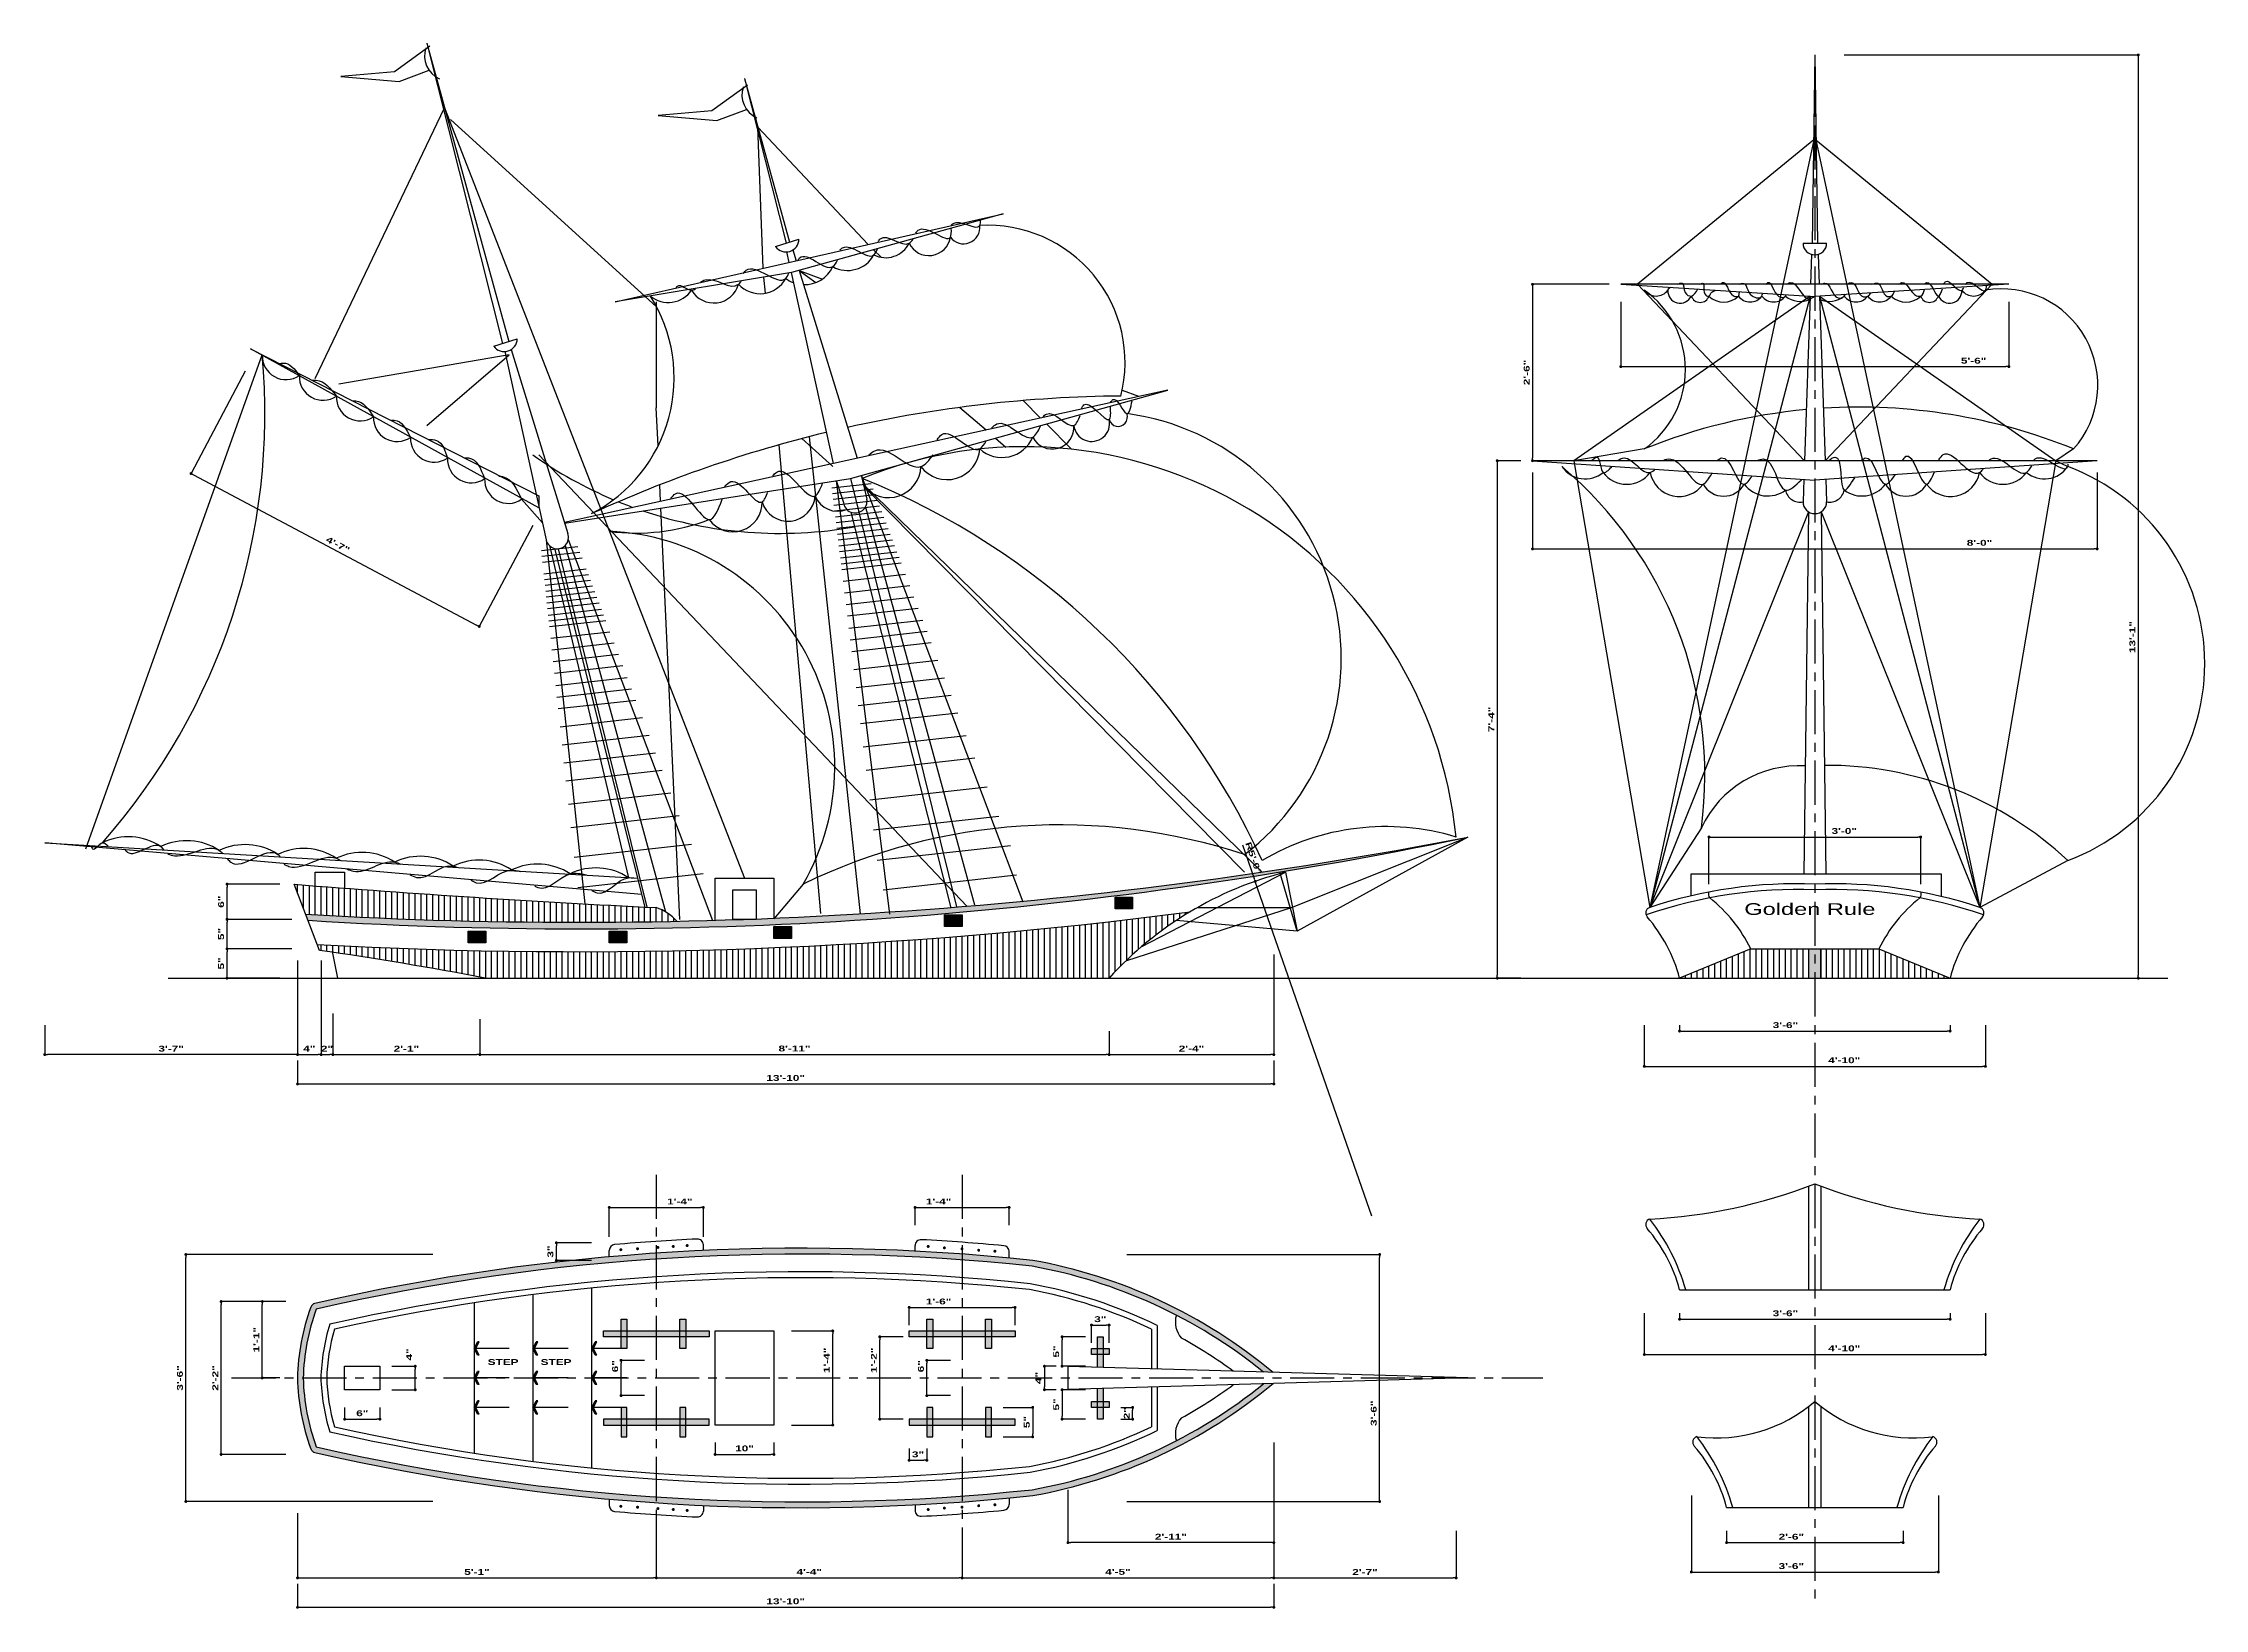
# Model space of a CAD drawing. Header units: inches. Extents: x 3 to 370, y 6 to 272.
import ezdxf

# ---------------------------------------------------------------- set-up
doc = ezdxf.new("R2010")
doc.units = ezdxf.units.IN
doc.header["$LTSCALE"] = 6
doc.header["$MEASUREMENT"] = 0
doc.linetypes.add('CENTER', pattern=[2, 1.25, -0.25, 0.25, -0.25])
doc.layers.get('0').update_dxf_attribs({"linetype": 'CONTINUOUS'})
doc.layers.get('DEFPOINTS').update_dxf_attribs({"linetype": 'CONTINUOUS'})
for name, color, linetype in [('A-WALL', 15, 'CONTINUOUS'), ('ANNOBJ', 2, 'CONTINUOUS'), ('BORDERLINE', 4, 'CONTINUOUS'), ('CENTER', 7, 'CENTER'), ('DETAILS', 7, 'CONTINUOUS'), ('DIMLINE', 1, 'CONTINUOUS'), ('LINE', 231, 'CONTINUOUS'), ('SHADE', 6, 'CONTINUOUS'), ('TEXT', 7, 'CONTINUOUS'), ('TEXTL', 2, 'CONTINUOUS'), ('TEXTS', 1, 'CONTINUOUS')]:
    doc.layers.add(name, color=color, linetype=linetype)
doc.styles.add('CITYBLUEPRINT', font='cityb___.ttf', dxfattribs={"width": 1.5, "height": 1})
doc.styles.add('EUROROMANOBLIQUE', font='eurr____.ttf', dxfattribs={"height": 24})
doc.dimstyles.new('ARCH493', dxfattribs={"dimscale": 48, "dimtxt": 0.125, "dimasz": 0.0625, "dimexe": 0.125, "dimexo": 0, "dimgap": 0, "dimtad": 0, "dimdec": 6, "dimrnd": 1, "dimzin": 15, "dimdsep": 46, "dimlunit": 4, "dimtxsty": 'CITYBLUEPRINT', "dimblk": 'DOT', "dimcen": 0.0625, "dimdle": 0.09375, "dimclrd": 1, "dimclre": 1, "dimclrt": 2, "dimadec": 0, "dimazin": 0, "dimtfac": 1, "dimtdec": 6, "dimtix": 1, "dimtmove": 2, "dimatfit": 3, "dimldrblk": 'DOT', "dimfxl": 1, "dimtvp": 1, "dimtolj": 1, "dimtzin": 15, "dimarcsym": 0})
pattern_1 = [(90, (-21, 15), (-1, 6.123031769111886e-17), [])]

msp = doc.modelspace()

# ---------------------------------------------------------------- texts
at = {"layer": 'TEXT', "style": 'CITYBLUEPRINT', "width": 1.5}
for p in [(78.33430410083997, 47.21024439313476), (87.33430410083997, 47.21024439313476)]:
    msp.add_text('STEP', height=1, dxfattribs=at).set_placement(p)
at = {"layer": 'TEXTS', "style": 'EUROROMANOBLIQUE', "width": 1.5}
msp.add_text('Golden Rule', height=2, dxfattribs=at).set_placement((292, 123.75))

# ---------------------------------------------------------------- blocks, each defined once
blk = doc.blocks.new('ZA_ARRW0')
for p, q in [((-1, 0), (0, 0)), ((-0.1439054052734657, 0.1880752537887781), (-0.04986777837907674, 0)), ((-0.1439054052734657, 0.1880752537887781), (-0.09688659182627124, 0.1880752537887781)), ((-0.04986777837907674, 0), (-0.1439054052734657, -0.1880752537887781)), ((-0.09688659182627124, 0.1880752537887781), (-0.002848964931882247, 0)), ((-0.002848964931882247, 0), (-0.09688659182627124, -0.1880752537887781)), ((-0.1439054052734657, -0.1880752537887781), (-0.09688659182627124, -0.1880752537887781))]:
    blk.add_line(p, q)
for points in [[(-0.1439054052734657, 0.1880752537887781), (-0.04986777837907674, 0), (-0.09688659182627124, 0.1880752537887781), (-0.002848964931882247, 0)], [(-0.1439054052734657, -0.1880752537887781), (-0.04986777837907674, 0), (-0.09688659182627124, -0.1880752537887781), (-0.002848964931882247, 0)]]:
    blk.add_solid(points)
blk = doc.blocks.new('DOT')
at = {"layer": 'DIMLINE', "color": 0, "linetype": 'ByBlock'}
blk.add_line((-0.5, 0), (-1, 0), dxfattribs=at)
at = {"layer": 'DIMLINE', "color": 0, "linetype": 'ByBlock', "const_width": 0.5}
blk.add_lwpolyline([(-0.25, 0, 1), (0.25, 0, 1)], format="xyb", close=True, dxfattribs=at)
blk = doc.blocks.new('*D4')
at = {"layer": 'DEFPOINTS', "color": 0}
for p in [(46, 22), (107, 22), (107, 11)]:
    blk.add_point(p, dxfattribs=at)
at = {"layer": 'DIMLINE', "color": 1, "lineweight": -2}
for p, q in [((46, 22), (46, 10.875)), ((107, 22), (107, 10.875)), ((46.5, 11), (106.5, 11))]:
    blk.add_line(p, q, dxfattribs=at)
at = {"layer": 'DIMLINE', "color": 1, "lineweight": -2, "xscale": 0.5, "yscale": 0.5, "zscale": 0.5, "rotation": 180}
blk.add_blockref('DOT', (46, 11), dxfattribs=at)
at = {"layer": 'DIMLINE', "color": 1, "lineweight": -2, "xscale": 0.5, "yscale": 0.5, "zscale": 0.5}
blk.add_blockref('DOT', (107, 11), dxfattribs=at)
at = {"layer": 'DIMLINE', "color": 7, "insert": (76.5, 12.00498132004981), "char_height": 1, "attachment_point": 5, "style": 'CITYBLUEPRINT'}
blk.add_mtext('\\A1;5\'-1"', dxfattribs=at)
blk = doc.blocks.new('*D5')
at = {"layer": 'DEFPOINTS', "color": 0}
for p in [(107, 22), (159, 17), (159, 11)]:
    blk.add_point(p, dxfattribs=at)
at = {"layer": 'DIMLINE', "color": 1, "lineweight": -2}
for p, q in [((159, 17), (159, 10.875)), ((107.5, 11), (158.5, 11))]:
    blk.add_line(p, q, dxfattribs=at)
at = {"layer": 'DIMLINE', "color": 1, "lineweight": -2, "xscale": 0.5, "yscale": 0.5, "zscale": 0.5, "rotation": 180}
blk.add_blockref('DOT', (107, 11), dxfattribs=at)
at = {"layer": 'DIMLINE', "color": 1, "lineweight": -2, "xscale": 0.5, "yscale": 0.5, "zscale": 0.5}
blk.add_blockref('DOT', (159, 11), dxfattribs=at)
at = {"layer": 'DIMLINE', "color": 7, "insert": (133, 12.02366127023661), "char_height": 1, "attachment_point": 5, "style": 'CITYBLUEPRINT'}
blk.add_mtext('\\A1;4\'-4"', dxfattribs=at)
blk = doc.blocks.new('*D6')
at = {"layer": 'DEFPOINTS', "color": 0}
for p in [(212, 34), (159, 17), (212, 11)]:
    blk.add_point(p, dxfattribs=at)
at = {"layer": 'DIMLINE', "color": 1, "lineweight": -2}
for p, q in [((212, 34), (212, 10.875)), ((159.5, 11), (211.5, 11))]:
    blk.add_line(p, q, dxfattribs=at)
at = {"layer": 'DIMLINE', "color": 1, "lineweight": -2, "xscale": 0.5, "yscale": 0.5, "zscale": 0.5, "rotation": 180}
blk.add_blockref('DOT', (159, 11), dxfattribs=at)
at = {"layer": 'DIMLINE', "color": 1, "lineweight": -2, "xscale": 0.5, "yscale": 0.5, "zscale": 0.5}
blk.add_blockref('DOT', (212, 11), dxfattribs=at)
at = {"layer": 'DIMLINE', "color": 7, "insert": (185.5, 12.02366127023661), "char_height": 1, "attachment_point": 5, "style": 'CITYBLUEPRINT'}
blk.add_mtext('\\A1;4\'-5"', dxfattribs=at)
blk = doc.blocks.new('*D7')
at = {"layer": 'DEFPOINTS', "color": 0}
for p in [(46, 10), (212, 10), (212, 6)]:
    blk.add_point(p, dxfattribs=at)
at = {"layer": 'DIMLINE', "color": 1, "lineweight": -2}
for p, q in [((46, 10), (46, 5.875)), ((212, 10), (212, 5.875)), ((46.5, 6), (211.5, 6))]:
    blk.add_line(p, q, dxfattribs=at)
at = {"layer": 'DIMLINE', "color": 1, "lineweight": -2, "xscale": 0.5, "yscale": 0.5, "zscale": 0.5, "rotation": 180}
blk.add_blockref('DOT', (46, 6), dxfattribs=at)
at = {"layer": 'DIMLINE', "color": 1, "lineweight": -2, "xscale": 0.5, "yscale": 0.5, "zscale": 0.5}
blk.add_blockref('DOT', (212, 6), dxfattribs=at)
at = {"layer": 'DIMLINE', "color": 7, "insert": (129, 7.021170610211707), "char_height": 1, "attachment_point": 5, "style": 'CITYBLUEPRINT'}
blk.add_mtext('\\A1;13\'-10"', dxfattribs=at)
blk = doc.blocks.new('*D8')
at = {"layer": 'DEFPOINTS', "color": 0}
for p in [(33, 58), (44, 58), (44, 32)]:
    blk.add_point(p, dxfattribs=at)
at = {"layer": 'DIMLINE', "color": 1, "lineweight": -2}
for p, q in [((44, 58), (32.875, 58)), ((32.99999999999999, 32.5), (33, 57.5)), ((44, 32), (32.87499999999999, 32))]:
    blk.add_line(p, q, dxfattribs=at)
at = {"layer": 'DIMLINE', "color": 1, "lineweight": -2, "xscale": 0.5, "yscale": 0.5, "zscale": 0.5}
for p, rotation in [((33, 58), 90), ((32.99999999999999, 32), 270)]:
    blk.add_blockref('DOT', p, dxfattribs=dict(at, rotation=rotation))
at = {"layer": 'DIMLINE', "color": 7, "insert": (31.99999999999999, 45.00000000000001), "char_height": 1, "attachment_point": 5, "rotation": 90, "style": 'CITYBLUEPRINT'}
blk.add_mtext('\\A1;2\'-2"', dxfattribs=at)
blk = doc.blocks.new('*D9')
at = {"layer": 'DEFPOINTS', "color": 0}
for p in [(27, 66.00000000000001), (69, 66), (69, 24)]:
    blk.add_point(p, dxfattribs=at)
at = {"layer": 'DIMLINE', "color": 1, "lineweight": -2}
for p, q in [((69, 66), (26.875, 66.00000000000001)), ((26.99999999999999, 24.50000000000001), (27, 65.50000000000001)), ((69, 24), (26.87499999999999, 24.00000000000001))]:
    blk.add_line(p, q, dxfattribs=at)
at = {"layer": 'DIMLINE', "color": 1, "lineweight": -2, "xscale": 0.5, "yscale": 0.5, "zscale": 0.5}
for p, rotation in [((27, 66.00000000000001), 90), ((26.99999999999999, 24.00000000000001), 270)]:
    blk.add_blockref('DOT', p, dxfattribs=dict(at, rotation=rotation))
at = {"layer": 'DIMLINE', "color": 7, "insert": (25.99999999999999, 45.00000000000001), "char_height": 1, "attachment_point": 5, "rotation": 90, "style": 'CITYBLUEPRINT'}
blk.add_mtext('\\A1;3\'-6"', dxfattribs=at)
blk = doc.blocks.new('*D10')
at = {"layer": 'DEFPOINTS', "color": 0}
for p in [(187, 66), (230, 65.99999999999999), (187, 24)]:
    blk.add_point(p, dxfattribs=at)
at = {"layer": 'DIMLINE', "color": 1, "lineweight": -2}
for p, q in [((187, 66), (230.125, 65.99999999999999)), ((230, 24.49999999999999), (230, 65.49999999999999)), ((187, 24), (230.125, 23.99999999999999))]:
    blk.add_line(p, q, dxfattribs=at)
at = {"layer": 'DIMLINE', "color": 1, "lineweight": -2, "xscale": 0.5, "yscale": 0.5, "zscale": 0.5}
for p, rotation in [((230, 65.99999999999999), 90), ((230, 23.99999999999999), 270)]:
    blk.add_blockref('DOT', p, dxfattribs=dict(at, rotation=rotation))
at = {"layer": 'DIMLINE', "color": 7, "insert": (229, 39), "char_height": 1, "attachment_point": 5, "rotation": 90, "style": 'CITYBLUEPRINT'}
blk.add_mtext('\\A1;3\'-6"', dxfattribs=at)
blk = doc.blocks.new('*D11')
at = {"layer": 'DEFPOINTS', "color": 0}
for p in [(212, 19), (243, 19), (243, 11)]:
    blk.add_point(p, dxfattribs=at)
at = {"layer": 'DIMLINE', "color": 1, "lineweight": -2}
for p, q in [((212, 19), (212, 10.875)), ((243, 19), (243, 10.875)), ((212.5, 11), (242.5, 11))]:
    blk.add_line(p, q, dxfattribs=at)
at = {"layer": 'DIMLINE', "color": 1, "lineweight": -2, "xscale": 0.5, "yscale": 0.5, "zscale": 0.5, "rotation": 180}
blk.add_blockref('DOT', (212, 11), dxfattribs=at)
at = {"layer": 'DIMLINE', "color": 1, "lineweight": -2, "xscale": 0.5, "yscale": 0.5, "zscale": 0.5}
blk.add_blockref('DOT', (243, 11), dxfattribs=at)
at = {"layer": 'DIMLINE', "color": 7, "insert": (227.5, 12), "char_height": 1, "attachment_point": 5, "style": 'CITYBLUEPRINT'}
blk.add_mtext('\\A1;2\'-7"', dxfattribs=at)
blk = doc.blocks.new('*D12')
at = {"layer": 'DEFPOINTS', "color": 0}
for p in [(177, 26), (212, 26), (177, 17)]:
    blk.add_point(p, dxfattribs=at)
at = {"layer": 'DIMLINE', "color": 1, "lineweight": -2}
for p, q in [((177, 26), (177, 16.875)), ((212, 26), (212, 16.875)), ((211.5, 17), (177.5, 17))]:
    blk.add_line(p, q, dxfattribs=at)
at = {"layer": 'DIMLINE', "color": 1, "lineweight": -2, "xscale": 0.5, "yscale": 0.5, "zscale": 0.5, "rotation": 180}
blk.add_blockref('DOT', (177, 17), dxfattribs=at)
at = {"layer": 'DIMLINE', "color": 1, "lineweight": -2, "xscale": 0.5, "yscale": 0.5, "zscale": 0.5}
blk.add_blockref('DOT', (212, 17), dxfattribs=at)
at = {"layer": 'DIMLINE', "color": 7, "insert": (194.5, 18.00498132004981), "char_height": 1, "attachment_point": 5, "style": 'CITYBLUEPRINT'}
blk.add_mtext('\\A1;2\'-11"', dxfattribs=at)
blk = doc.blocks.new('*D13')
at = {"layer": 'DEFPOINTS', "color": 0}
for p in [(175, 47), (173, 43), (175, 43)]:
    blk.add_point(p, dxfattribs=at)
at = {"layer": 'DIMLINE', "color": 1, "lineweight": -2}
for p, q in [((175, 47), (172.875, 47)), ((173, 46.5), (173, 43.5)), ((175, 43), (172.875, 43))]:
    blk.add_line(p, q, dxfattribs=at)
at = {"layer": 'DIMLINE', "color": 1, "lineweight": -2, "xscale": 0.5, "yscale": 0.5, "zscale": 0.5}
for p, rotation in [((173, 47), 90), ((173, 43), 270)]:
    blk.add_blockref('DOT', p, dxfattribs=dict(at, rotation=rotation))
at = {"layer": 'DIMLINE', "color": 7, "insert": (171.9763387297634, 45.00000000000003), "char_height": 1, "attachment_point": 5, "rotation": 90, "style": 'CITYBLUEPRINT'}
blk.add_mtext('\\A1;4"', dxfattribs=at)
blk = doc.blocks.new('*D14')
at = {"layer": 'DEFPOINTS', "color": 0}
for p in [(117, 34), (127, 34), (127, 32)]:
    blk.add_point(p, dxfattribs=at)
at = {"layer": 'DIMLINE', "color": 1, "lineweight": -2}
for p, q in [((117, 34), (117, 31.875)), ((127, 34), (127, 31.875)), ((117.5, 32), (126.5, 32))]:
    blk.add_line(p, q, dxfattribs=at)
at = {"layer": 'DIMLINE', "color": 1, "lineweight": -2, "xscale": 0.5, "yscale": 0.5, "zscale": 0.5, "rotation": 180}
blk.add_blockref('DOT', (117, 32), dxfattribs=at)
at = {"layer": 'DIMLINE', "color": 1, "lineweight": -2, "xscale": 0.5, "yscale": 0.5, "zscale": 0.5}
blk.add_blockref('DOT', (127, 32), dxfattribs=at)
at = {"layer": 'DIMLINE', "color": 7, "insert": (122, 33.0211706102117), "char_height": 1, "attachment_point": 5, "style": 'CITYBLUEPRINT'}
blk.add_mtext('\\A1;10"', dxfattribs=at)
blk = doc.blocks.new('*D15')
at = {"layer": 'DEFPOINTS', "color": 0}
for p in [(130, 53), (137, 53), (130, 37)]:
    blk.add_point(p, dxfattribs=at)
at = {"layer": 'DIMLINE', "color": 1, "lineweight": -2}
for p, q in [((130, 53), (137.125, 53)), ((137, 37.5), (137, 52.5)), ((130, 37), (137.125, 37))]:
    blk.add_line(p, q, dxfattribs=at)
at = {"layer": 'DIMLINE', "color": 1, "lineweight": -2, "xscale": 0.5, "yscale": 0.5, "zscale": 0.5}
for p, rotation in [((137, 53), 90), ((137, 37), 270)]:
    blk.add_blockref('DOT', p, dxfattribs=dict(at, rotation=rotation))
at = {"layer": 'DIMLINE', "color": 7, "insert": (135.9763387297634, 48), "char_height": 1, "attachment_point": 5, "rotation": 90, "style": 'CITYBLUEPRINT'}
blk.add_mtext('\\A1;1\'-4"', dxfattribs=at)
blk = doc.blocks.new('*D16')
at = {"layer": 'DEFPOINTS', "color": 0}
for p in [(153, 48), (157, 48), (157, 42)]:
    blk.add_point(p, dxfattribs=at)
at = {"layer": 'DIMLINE', "color": 1, "lineweight": -2}
for p, q in [((157, 48), (152.875, 48)), ((153, 42.5), (153, 47.5)), ((157, 42), (152.875, 42))]:
    blk.add_line(p, q, dxfattribs=at)
at = {"layer": 'DIMLINE', "color": 1, "lineweight": -2, "xscale": 0.5, "yscale": 0.5, "zscale": 0.5}
for p, rotation in [((153, 48), 90), ((153, 42), 270)]:
    blk.add_blockref('DOT', p, dxfattribs=dict(at, rotation=rotation))
at = {"layer": 'DIMLINE', "color": 7, "insert": (152, 47), "char_height": 1, "attachment_point": 5, "rotation": 90, "style": 'CITYBLUEPRINT'}
blk.add_mtext('\\A1;6"', dxfattribs=at)
blk = doc.blocks.new('*D17')
at = {"layer": 'DEFPOINTS', "color": 0}
for p in [(101, 48), (105, 48), (105, 42)]:
    blk.add_point(p, dxfattribs=at)
at = {"layer": 'DIMLINE', "color": 1, "lineweight": -2}
for p, q in [((105, 48), (100.875, 48)), ((101, 42.5), (101, 47.5)), ((105, 42), (100.875, 42))]:
    blk.add_line(p, q, dxfattribs=at)
at = {"layer": 'DIMLINE', "color": 1, "lineweight": -2, "xscale": 0.5, "yscale": 0.5, "zscale": 0.5}
for p, rotation in [((101, 48), 90), ((101, 42), 270)]:
    blk.add_blockref('DOT', p, dxfattribs=dict(at, rotation=rotation))
at = {"layer": 'DIMLINE', "color": 7, "insert": (100, 47), "char_height": 1, "attachment_point": 5, "rotation": 90, "style": 'CITYBLUEPRINT'}
blk.add_mtext('\\A1;6"', dxfattribs=at)
blk = doc.blocks.new('*D18')
at = {"layer": 'DEFPOINTS', "color": 0}
for p in [(145, 52), (149, 52), (149, 38)]:
    blk.add_point(p, dxfattribs=at)
at = {"layer": 'DIMLINE', "color": 1, "lineweight": -2}
for p, q in [((149, 52), (144.875, 52)), ((145, 38.5), (145, 51.5)), ((149, 38), (144.875, 38))]:
    blk.add_line(p, q, dxfattribs=at)
at = {"layer": 'DIMLINE', "color": 1, "lineweight": -2, "xscale": 0.5, "yscale": 0.5, "zscale": 0.5}
for p, rotation in [((145, 52), 90), ((145, 38), 270)]:
    blk.add_blockref('DOT', p, dxfattribs=dict(at, rotation=rotation))
at = {"layer": 'DIMLINE', "color": 7, "insert": (143.9950186799502, 48), "char_height": 1, "attachment_point": 5, "rotation": 90, "style": 'CITYBLUEPRINT'}
blk.add_mtext('\\A1;1\'-2"', dxfattribs=at)
blk = doc.blocks.new('*D19')
at = {"layer": 'DEFPOINTS', "color": 0}
for p in [(168, 57), (150, 54), (168, 54)]:
    blk.add_point(p, dxfattribs=at)
at = {"layer": 'DIMLINE', "color": 1, "lineweight": -2}
for p, q in [((150, 54), (150, 57.125)), ((150.5, 57), (167.5, 57)), ((168, 54), (168, 57.125))]:
    blk.add_line(p, q, dxfattribs=at)
at = {"layer": 'DIMLINE', "color": 1, "lineweight": -2, "xscale": 0.5, "yscale": 0.5, "zscale": 0.5, "rotation": 180}
blk.add_blockref('DOT', (150, 57), dxfattribs=at)
at = {"layer": 'DIMLINE', "color": 1, "lineweight": -2, "xscale": 0.5, "yscale": 0.5, "zscale": 0.5}
blk.add_blockref('DOT', (168, 57), dxfattribs=at)
at = {"layer": 'DIMLINE', "color": 7, "insert": (155, 58.00498132004981), "char_height": 1, "attachment_point": 5, "style": 'CITYBLUEPRINT'}
blk.add_mtext('\\A1;1\'-6"', dxfattribs=at)
blk = doc.blocks.new('*D20')
at = {"layer": 'DEFPOINTS', "color": 0}
for p in [(166, 40), (166, 35), (171, 35)]:
    blk.add_point(p, dxfattribs=at)
at = {"layer": 'DIMLINE', "color": 1, "lineweight": -2}
for p, q in [((166, 40), (171.125, 40)), ((171, 39.5), (171, 35.5)), ((166, 35), (171.125, 35))]:
    blk.add_line(p, q, dxfattribs=at)
at = {"layer": 'DIMLINE', "color": 1, "lineweight": -2, "xscale": 0.5, "yscale": 0.5, "zscale": 0.5}
for p, rotation in [((171, 40), 90), ((171, 35), 270)]:
    blk.add_blockref('DOT', p, dxfattribs=dict(at, rotation=rotation))
at = {"layer": 'DIMLINE', "color": 7, "insert": (170, 37.50000000000003), "char_height": 1, "attachment_point": 5, "rotation": 90, "style": 'CITYBLUEPRINT'}
blk.add_mtext('\\A1;5"', dxfattribs=at)
blk = doc.blocks.new('*D21')
at = {"layer": 'DEFPOINTS', "color": 0}
for p in [(176, 52), (180, 52), (180, 47)]:
    blk.add_point(p, dxfattribs=at)
at = {"layer": 'DIMLINE', "color": 1, "lineweight": -2}
for p, q in [((180, 52), (175.875, 52.00000000000001)), ((176, 47.5), (176, 51.5)), ((180, 47), (175.875, 47.00000000000001))]:
    blk.add_line(p, q, dxfattribs=at)
at = {"layer": 'DIMLINE', "color": 1, "lineweight": -2, "xscale": 0.5, "yscale": 0.5, "zscale": 0.5}
for p, rotation in [((176, 52), 90), ((176, 47), 270)]:
    blk.add_blockref('DOT', p, dxfattribs=dict(at, rotation=rotation))
at = {"layer": 'DIMLINE', "color": 7, "insert": (175, 49.50000000000003), "char_height": 1, "attachment_point": 5, "rotation": 90, "style": 'CITYBLUEPRINT'}
blk.add_mtext('\\A1;5"', dxfattribs=at)
blk = doc.blocks.new('*D22')
at = {"layer": 'DEFPOINTS', "color": 0}
for p in [(180, 43), (176, 38), (180, 38)]:
    blk.add_point(p, dxfattribs=at)
at = {"layer": 'DIMLINE', "color": 1, "lineweight": -2}
for p, q in [((180, 43), (175.875, 43.00000000000001)), ((176, 42.5), (176, 38.5)), ((180, 38), (175.875, 38.00000000000001))]:
    blk.add_line(p, q, dxfattribs=at)
at = {"layer": 'DIMLINE', "color": 1, "lineweight": -2, "xscale": 0.5, "yscale": 0.5, "zscale": 0.5}
for p, rotation in [((176, 43), 90), ((176, 38), 270)]:
    blk.add_blockref('DOT', p, dxfattribs=dict(at, rotation=rotation))
at = {"layer": 'DIMLINE', "color": 7, "insert": (175, 40.50000000000003), "char_height": 1, "attachment_point": 5, "rotation": 90, "style": 'CITYBLUEPRINT'}
blk.add_mtext('\\A1;5"', dxfattribs=at)
blk = doc.blocks.new('*D23')
at = {"layer": 'DEFPOINTS', "color": 0}
for p in [(184, 54), (181, 51), (184, 51)]:
    blk.add_point(p, dxfattribs=at)
at = {"layer": 'DIMLINE', "color": 1, "lineweight": -2}
for p, q in [((181, 51), (181, 54.125)), ((181.5, 54), (183.5, 54)), ((184, 51), (184, 54.125))]:
    blk.add_line(p, q, dxfattribs=at)
at = {"layer": 'DIMLINE', "color": 1, "lineweight": -2, "xscale": 0.5, "yscale": 0.5, "zscale": 0.5, "rotation": 180}
blk.add_blockref('DOT', (181, 54), dxfattribs=at)
at = {"layer": 'DIMLINE', "color": 1, "lineweight": -2, "xscale": 0.5, "yscale": 0.5, "zscale": 0.5}
blk.add_blockref('DOT', (184, 54), dxfattribs=at)
at = {"layer": 'DIMLINE', "color": 7, "insert": (182.5, 55), "char_height": 1, "attachment_point": 5, "style": 'CITYBLUEPRINT'}
blk.add_mtext('\\A1;3"', dxfattribs=at)
blk = doc.blocks.new('*D24')
at = {"layer": 'DEFPOINTS', "color": 0}
for p in [(150, 33), (153, 33), (153, 31)]:
    blk.add_point(p, dxfattribs=at)
at = {"layer": 'DIMLINE', "color": 1, "lineweight": -2}
for p, q in [((150, 33), (150, 30.875)), ((150.5, 31), (152.5, 31)), ((153, 33), (153, 30.875))]:
    blk.add_line(p, q, dxfattribs=at)
at = {"layer": 'DIMLINE', "color": 1, "lineweight": -2, "xscale": 0.5, "yscale": 0.5, "zscale": 0.5, "rotation": 180}
blk.add_blockref('DOT', (150, 31), dxfattribs=at)
at = {"layer": 'DIMLINE', "color": 1, "lineweight": -2, "xscale": 0.5, "yscale": 0.5, "zscale": 0.5}
blk.add_blockref('DOT', (153, 31), dxfattribs=at)
at = {"layer": 'DIMLINE', "color": 7, "insert": (151.5, 32), "char_height": 1, "attachment_point": 5, "style": 'CITYBLUEPRINT'}
blk.add_mtext('\\A1;3"', dxfattribs=at)
blk = doc.blocks.new('*D25')
at = {"layer": 'DEFPOINTS', "color": 0}
for p in [(186, 40), (186, 38), (188, 40)]:
    blk.add_point(p, dxfattribs=at)
at = {"layer": 'DIMLINE', "color": 1, "lineweight": -2}
for p, q in [((186, 40), (188.125, 40)), ((186, 38), (188.125, 38)), ((188, 38.5), (188, 39.5))]:
    blk.add_line(p, q, dxfattribs=at)
at = {"layer": 'DIMLINE', "color": 1, "lineweight": -2, "xscale": 0.5, "yscale": 0.5, "zscale": 0.5}
for p, rotation in [((188, 40), 90), ((188, 38), 270)]:
    blk.add_blockref('DOT', p, dxfattribs=dict(at, rotation=rotation))
at = {"layer": 'DIMLINE', "color": 7, "insert": (187, 39.00000000000003), "char_height": 1, "attachment_point": 5, "rotation": 90, "style": 'CITYBLUEPRINT'}
blk.add_mtext('\\A1;2"', dxfattribs=at)
blk = doc.blocks.new('*D26')
at = {"layer": 'DEFPOINTS', "color": 0}
for p in [(62, 47), (66, 47), (62, 43)]:
    blk.add_point(p, dxfattribs=at)
at = {"layer": 'DIMLINE', "color": 1, "lineweight": -2}
for p, q in [((62, 47), (66.125, 47)), ((66, 43.5), (66, 46.5)), ((62, 43), (66.125, 43))]:
    blk.add_line(p, q, dxfattribs=at)
at = {"layer": 'DIMLINE', "color": 1, "lineweight": -2, "xscale": 0.5, "yscale": 0.5, "zscale": 0.5}
for p, rotation in [((66, 47), 90), ((66, 43), 270)]:
    blk.add_blockref('DOT', p, dxfattribs=dict(at, rotation=rotation))
at = {"layer": 'DIMLINE', "color": 7, "insert": (64.97633872976338, 49), "char_height": 1, "attachment_point": 5, "rotation": 90, "style": 'CITYBLUEPRINT'}
blk.add_mtext('\\A1;4"', dxfattribs=at)
blk = doc.blocks.new('*D27')
at = {"layer": 'DEFPOINTS', "color": 0}
for p in [(54, 40), (60, 40), (60, 38)]:
    blk.add_point(p, dxfattribs=at)
at = {"layer": 'DIMLINE', "color": 1, "lineweight": -2}
for p, q in [((54, 40), (54, 37.875)), ((54.5, 38), (59.5, 38)), ((60, 40), (60, 37.875))]:
    blk.add_line(p, q, dxfattribs=at)
at = {"layer": 'DIMLINE', "color": 1, "lineweight": -2, "xscale": 0.5, "yscale": 0.5, "zscale": 0.5, "rotation": 180}
blk.add_blockref('DOT', (54, 38), dxfattribs=at)
at = {"layer": 'DIMLINE', "color": 1, "lineweight": -2, "xscale": 0.5, "yscale": 0.5, "zscale": 0.5}
blk.add_blockref('DOT', (60, 38), dxfattribs=at)
at = {"layer": 'DIMLINE', "color": 7, "insert": (57, 39), "char_height": 1, "attachment_point": 5, "style": 'CITYBLUEPRINT'}
blk.add_mtext('\\A1;6"', dxfattribs=at)
blk = doc.blocks.new('*D28')
at = {"layer": 'DEFPOINTS', "color": 0}
for p in [(115, 74), (99, 69), (115, 69)]:
    blk.add_point(p, dxfattribs=at)
at = {"layer": 'DIMLINE', "color": 1, "lineweight": -2}
for p, q in [((99, 69), (99, 74.125)), ((99.5, 74), (114.5, 74)), ((115, 69), (115, 74.125))]:
    blk.add_line(p, q, dxfattribs=at)
at = {"layer": 'DIMLINE', "color": 1, "lineweight": -2, "xscale": 0.5, "yscale": 0.5, "zscale": 0.5, "rotation": 180}
blk.add_blockref('DOT', (99, 74), dxfattribs=at)
at = {"layer": 'DIMLINE', "color": 1, "lineweight": -2, "xscale": 0.5, "yscale": 0.5, "zscale": 0.5}
blk.add_blockref('DOT', (115, 74), dxfattribs=at)
at = {"layer": 'DIMLINE', "color": 7, "insert": (111, 75.02366127023662), "char_height": 1, "attachment_point": 5, "style": 'CITYBLUEPRINT'}
blk.add_mtext('\\A1;1\'-4"', dxfattribs=at)
blk = doc.blocks.new('*D29')
at = {"layer": 'DEFPOINTS', "color": 0}
for p in [(167, 74), (151, 71), (167, 71)]:
    blk.add_point(p, dxfattribs=at)
at = {"layer": 'DIMLINE', "color": 1, "lineweight": -2}
for p, q in [((151, 71), (151, 74.125)), ((151.5, 74), (166.5, 74)), ((167, 71), (167, 74.125))]:
    blk.add_line(p, q, dxfattribs=at)
at = {"layer": 'DIMLINE', "color": 1, "lineweight": -2, "xscale": 0.5, "yscale": 0.5, "zscale": 0.5, "rotation": 180}
blk.add_blockref('DOT', (151, 74), dxfattribs=at)
at = {"layer": 'DIMLINE', "color": 1, "lineweight": -2, "xscale": 0.5, "yscale": 0.5, "zscale": 0.5}
blk.add_blockref('DOT', (167, 74), dxfattribs=at)
at = {"layer": 'DIMLINE', "color": 7, "insert": (155, 75.02366127023662), "char_height": 1, "attachment_point": 5, "style": 'CITYBLUEPRINT'}
blk.add_mtext('\\A1;1\'-4"', dxfattribs=at)
blk = doc.blocks.new('*D30')
at = {"layer": 'DEFPOINTS', "color": 0}
for p in [(90, 68.00000000000001), (96, 68.00000000000001), (96, 65.00000000000001)]:
    blk.add_point(p, dxfattribs=at)
at = {"layer": 'DIMLINE', "color": 1, "lineweight": -2}
for p, q in [((96, 68.00000000000001), (89.875, 68.00000000000001)), ((90, 65.50000000000001), (90, 67.50000000000001)), ((96, 65.00000000000001), (89.875, 65.00000000000001))]:
    blk.add_line(p, q, dxfattribs=at)
at = {"layer": 'DIMLINE', "color": 1, "lineweight": -2, "xscale": 0.5, "yscale": 0.5, "zscale": 0.5}
for p, rotation in [((90, 68.00000000000001), 90), ((90, 65.00000000000001), 270)]:
    blk.add_blockref('DOT', p, dxfattribs=dict(at, rotation=rotation))
at = {"layer": 'DIMLINE', "color": 7, "insert": (88.99999999999999, 66.50000000000003), "char_height": 1, "attachment_point": 5, "rotation": 90, "style": 'CITYBLUEPRINT'}
blk.add_mtext('\\A1;3"', dxfattribs=at)
blk = doc.blocks.new('*D31')
at = {"layer": 'DEFPOINTS', "color": 0}
for p in [(40, 58), (43, 58), (43, 45)]:
    blk.add_point(p, dxfattribs=at)
at = {"layer": 'DIMLINE', "color": 1, "lineweight": -2}
for p, q in [((43, 58), (39.875, 58)), ((39.99999999999999, 45.5), (40, 57.5)), ((43, 45), (39.87499999999999, 45))]:
    blk.add_line(p, q, dxfattribs=at)
at = {"layer": 'DIMLINE', "color": 1, "lineweight": -2, "xscale": 0.5, "yscale": 0.5, "zscale": 0.5}
for p, rotation in [((40, 58), 90), ((39.99999999999999, 45), 270)]:
    blk.add_blockref('DOT', p, dxfattribs=dict(at, rotation=rotation))
at = {"layer": 'DIMLINE', "color": 7, "insert": (38.99501867995017, 51.50000000000001), "char_height": 1, "attachment_point": 5, "rotation": 90, "style": 'CITYBLUEPRINT'}
blk.add_mtext('\\A1;1\'-1"', dxfattribs=at)
blk = doc.blocks.new('*D32')
at = {"layer": 'DEFPOINTS', "color": 0}
for p in [(46, 116), (50, 116), (50, 100)]:
    blk.add_point(p, dxfattribs=at)
at = {"layer": 'DIMLINE', "color": 1, "lineweight": -2}
for p, q in [((46, 116), (46, 99.875)), ((50, 116), (50, 99.875)), ((46.5, 100), (49.5, 100))]:
    blk.add_line(p, q, dxfattribs=at)
at = {"layer": 'DIMLINE', "color": 1, "lineweight": -2, "xscale": 0.5, "yscale": 0.5, "zscale": 0.5, "rotation": 180}
blk.add_blockref('DOT', (46, 100), dxfattribs=at)
at = {"layer": 'DIMLINE', "color": 1, "lineweight": -2, "xscale": 0.5, "yscale": 0.5, "zscale": 0.5}
blk.add_blockref('DOT', (50, 100), dxfattribs=at)
at = {"layer": 'DIMLINE', "color": 7, "insert": (48, 101.0236612702366), "char_height": 1, "attachment_point": 5, "style": 'CITYBLUEPRINT'}
blk.add_mtext('\\A1;4"', dxfattribs=at)
blk = doc.blocks.new('*D33')
at = {"layer": 'DEFPOINTS', "color": 0}
for p in [(50, 116), (52, 107), (52, 100)]:
    blk.add_point(p, dxfattribs=at)
at = {"layer": 'DIMLINE', "color": 1, "lineweight": -2}
for p, q in [((52, 107), (52, 99.875)), ((50.5, 100), (51.5, 100))]:
    blk.add_line(p, q, dxfattribs=at)
at = {"layer": 'DIMLINE', "color": 1, "lineweight": -2, "xscale": 0.5, "yscale": 0.5, "zscale": 0.5, "rotation": 180}
blk.add_blockref('DOT', (50, 100), dxfattribs=at)
at = {"layer": 'DIMLINE', "color": 1, "lineweight": -2, "xscale": 0.5, "yscale": 0.5, "zscale": 0.5}
blk.add_blockref('DOT', (52, 100), dxfattribs=at)
at = {"layer": 'DIMLINE', "color": 7, "insert": (51, 101), "char_height": 1, "attachment_point": 5, "style": 'CITYBLUEPRINT'}
blk.add_mtext('\\A1;2"', dxfattribs=at)
blk = doc.blocks.new('*D34')
at = {"layer": 'DEFPOINTS', "color": 0}
for p in [(52, 107), (77, 106), (77, 100)]:
    blk.add_point(p, dxfattribs=at)
at = {"layer": 'DIMLINE', "color": 1, "lineweight": -2}
for p, q in [((77, 106), (77, 99.875)), ((52.5, 100), (76.5, 100))]:
    blk.add_line(p, q, dxfattribs=at)
at = {"layer": 'DIMLINE', "color": 1, "lineweight": -2, "xscale": 0.5, "yscale": 0.5, "zscale": 0.5, "rotation": 180}
blk.add_blockref('DOT', (52, 100), dxfattribs=at)
at = {"layer": 'DIMLINE', "color": 1, "lineweight": -2, "xscale": 0.5, "yscale": 0.5, "zscale": 0.5}
blk.add_blockref('DOT', (77, 100), dxfattribs=at)
at = {"layer": 'DIMLINE', "color": 7, "insert": (64.5, 101.0049813200498), "char_height": 1, "attachment_point": 5, "style": 'CITYBLUEPRINT'}
blk.add_mtext('\\A1;2\'-1"', dxfattribs=at)
blk = doc.blocks.new('*D35')
at = {"layer": 'DEFPOINTS', "color": 0}
for p in [(77, 106), (184, 104), (184, 100)]:
    blk.add_point(p, dxfattribs=at)
at = {"layer": 'DIMLINE', "color": 1, "lineweight": -2}
for p, q in [((184, 104), (184, 99.875)), ((77.5, 100), (183.5, 100))]:
    blk.add_line(p, q, dxfattribs=at)
at = {"layer": 'DIMLINE', "color": 1, "lineweight": -2, "xscale": 0.5, "yscale": 0.5, "zscale": 0.5, "rotation": 180}
blk.add_blockref('DOT', (77, 100), dxfattribs=at)
at = {"layer": 'DIMLINE', "color": 1, "lineweight": -2, "xscale": 0.5, "yscale": 0.5, "zscale": 0.5}
blk.add_blockref('DOT', (184, 100), dxfattribs=at)
at = {"layer": 'DIMLINE', "color": 7, "insert": (130.5, 101.0286425902864), "char_height": 1, "attachment_point": 5, "style": 'CITYBLUEPRINT'}
blk.add_mtext('\\A1;8\'-11"', dxfattribs=at)
blk = doc.blocks.new('*D36')
at = {"layer": 'DEFPOINTS', "color": 0}
for p in [(212, 117), (184, 104), (212, 100)]:
    blk.add_point(p, dxfattribs=at)
at = {"layer": 'DIMLINE', "color": 1, "lineweight": -2}
for p, q in [((212, 117), (212, 99.875)), ((184.5, 100), (211.5, 100))]:
    blk.add_line(p, q, dxfattribs=at)
at = {"layer": 'DIMLINE', "color": 1, "lineweight": -2, "xscale": 0.5, "yscale": 0.5, "zscale": 0.5, "rotation": 180}
blk.add_blockref('DOT', (184, 100), dxfattribs=at)
at = {"layer": 'DIMLINE', "color": 1, "lineweight": -2, "xscale": 0.5, "yscale": 0.5, "zscale": 0.5}
blk.add_blockref('DOT', (212, 100), dxfattribs=at)
at = {"layer": 'DIMLINE', "color": 7, "insert": (198, 101.0236612702366), "char_height": 1, "attachment_point": 5, "style": 'CITYBLUEPRINT'}
blk.add_mtext('\\A1;2\'-4"', dxfattribs=at)
blk = doc.blocks.new('*D37')
at = {"layer": 'DEFPOINTS', "color": 0}
for p in [(46, 99), (212, 99), (212, 95)]:
    blk.add_point(p, dxfattribs=at)
at = {"layer": 'DIMLINE', "color": 1, "lineweight": -2}
for p, q in [((46, 99), (46, 94.875)), ((212, 99), (212, 94.875)), ((46.5, 95), (211.5, 95))]:
    blk.add_line(p, q, dxfattribs=at)
at = {"layer": 'DIMLINE', "color": 1, "lineweight": -2, "xscale": 0.5, "yscale": 0.5, "zscale": 0.5, "rotation": 180}
blk.add_blockref('DOT', (46, 95), dxfattribs=at)
at = {"layer": 'DIMLINE', "color": 1, "lineweight": -2, "xscale": 0.5, "yscale": 0.5, "zscale": 0.5}
blk.add_blockref('DOT', (212, 95), dxfattribs=at)
at = {"layer": 'DIMLINE', "color": 7, "insert": (129, 96.02117061021171), "char_height": 1, "attachment_point": 5, "style": 'CITYBLUEPRINT'}
blk.add_mtext('\\A1;13\'-10"', dxfattribs=at)
blk = doc.blocks.new('*D38')
at = {"layer": 'DEFPOINTS', "color": 0}
for p in [(34, 118), (43, 118), (43, 113)]:
    blk.add_point(p, dxfattribs=at)
at = {"layer": 'DIMLINE', "color": 1, "lineweight": -2}
for p, q in [((43, 118), (33.875, 118)), ((34, 113.5), (34, 117.5)), ((43, 113), (33.875, 113))]:
    blk.add_line(p, q, dxfattribs=at)
at = {"layer": 'DIMLINE', "color": 1, "lineweight": -2, "xscale": 0.5, "yscale": 0.5, "zscale": 0.5}
for p, rotation in [((34, 118), 90), ((34, 113), 270)]:
    blk.add_blockref('DOT', p, dxfattribs=dict(at, rotation=rotation))
at = {"layer": 'DIMLINE', "color": 7, "insert": (32.99999999999998, 115.5), "char_height": 1, "attachment_point": 5, "rotation": 90, "style": 'CITYBLUEPRINT'}
blk.add_mtext('\\A1;5"', dxfattribs=at)
blk = doc.blocks.new('*D39')
at = {"layer": 'DEFPOINTS', "color": 0}
for p in [(34, 123), (45, 123), (45, 118)]:
    blk.add_point(p, dxfattribs=at)
at = {"layer": 'DIMLINE', "color": 1, "lineweight": -2}
for p, q in [((45, 123), (33.875, 123)), ((34, 118.5), (34, 122.5)), ((45, 118), (33.875, 118))]:
    blk.add_line(p, q, dxfattribs=at)
at = {"layer": 'DIMLINE', "color": 1, "lineweight": -2, "xscale": 0.5, "yscale": 0.5, "zscale": 0.5}
for p, rotation in [((34, 123), 90), ((34, 118), 270)]:
    blk.add_blockref('DOT', p, dxfattribs=dict(at, rotation=rotation))
at = {"layer": 'DIMLINE', "color": 7, "insert": (32.99999999999998, 120.5), "char_height": 1, "attachment_point": 5, "rotation": 90, "style": 'CITYBLUEPRINT'}
blk.add_mtext('\\A1;5"', dxfattribs=at)
blk = doc.blocks.new('*D40')
at = {"layer": 'DEFPOINTS', "color": 0}
for p in [(34, 129), (43, 129), (43, 123)]:
    blk.add_point(p, dxfattribs=at)
at = {"layer": 'DIMLINE', "color": 1, "lineweight": -2}
for p, q in [((43, 129), (33.875, 129)), ((34, 123.5), (34, 128.5)), ((43, 123), (33.875, 123))]:
    blk.add_line(p, q, dxfattribs=at)
at = {"layer": 'DIMLINE', "color": 1, "lineweight": -2, "xscale": 0.5, "yscale": 0.5, "zscale": 0.5}
for p, rotation in [((34, 129), 90), ((34, 123), 270)]:
    blk.add_blockref('DOT', p, dxfattribs=dict(at, rotation=rotation))
at = {"layer": 'DIMLINE', "color": 7, "insert": (32.99999999999998, 126), "char_height": 1, "attachment_point": 5, "rotation": 90, "style": 'CITYBLUEPRINT'}
blk.add_mtext('\\A1;6"', dxfattribs=at)
blk = doc.blocks.new('*D41')
at = {"layer": 'DEFPOINTS', "color": 0}
for p in [(208.8409334069297, 129.4563302165014), (228.6872253610118, 72.52129106498006)]:
    blk.add_point(p, dxfattribs=at)
at = {"layer": 'DIMLINE', "color": 1, "lineweight": -2}
for p, q in [((206.6653621486763, 135.6976086906953), (208.6763565138183, 129.9284683808705)), ((228.6872253610118, 72.52129106498006), (208.8409334069297, 129.4563302165014))]:
    blk.add_line(p, q, dxfattribs=at)
at = {"layer": 'DIMLINE', "color": 1, "lineweight": -2, "xscale": 0.5, "yscale": 0.5, "zscale": 0.5, "rotation": 289.2174218165774}
blk.add_blockref('DOT', (208.8409334069297, 129.4563302165014), dxfattribs=at)
at = {"layer": 'DIMLINE', "color": 2, "insert": (208.5528381195176, 133.3852297906981), "char_height": 1, "attachment_point": 5, "rotation": 289.21742181657737, "style": 'CITYBLUEPRINT'}
blk.add_mtext('\\A1;R5\'-0"', dxfattribs=at)
blk = doc.blocks.new('*D45')
at = {"layer": 'DEFPOINTS', "color": 0}
for p in [(275, 105), (333, 105), (333, 98)]:
    blk.add_point(p, dxfattribs=at)
at = {"layer": 'DIMLINE', "color": 1, "lineweight": -2}
for p, q in [((275, 105), (275, 97.875)), ((333, 105), (333, 97.875)), ((275.5, 98), (332.5, 98))]:
    blk.add_line(p, q, dxfattribs=at)
at = {"layer": 'DIMLINE', "color": 1, "lineweight": -2, "xscale": 0.5, "yscale": 0.5, "zscale": 0.5, "rotation": 180}
blk.add_blockref('DOT', (275, 98), dxfattribs=at)
at = {"layer": 'DIMLINE', "color": 1, "lineweight": -2, "xscale": 0.5, "yscale": 0.5, "zscale": 0.5}
blk.add_blockref('DOT', (333, 98), dxfattribs=at)
at = {"layer": 'DIMLINE', "color": 7, "insert": (309, 99.03362391033625), "char_height": 1, "attachment_point": 5, "style": 'CITYBLUEPRINT'}
blk.add_mtext('\\A1;4\'-10"', dxfattribs=at)
blk = doc.blocks.new('*D46')
at = {"layer": 'DEFPOINTS', "color": 0}
for p in [(281, 105), (327, 105), (327, 104)]:
    blk.add_point(p, dxfattribs=at)
at = {"layer": 'DIMLINE', "color": 1, "lineweight": -2}
for p, q in [((281, 105), (281, 103.875)), ((281.5, 104), (326.5, 104)), ((327, 105), (327, 103.875))]:
    blk.add_line(p, q, dxfattribs=at)
at = {"layer": 'DIMLINE', "color": 1, "lineweight": -2, "xscale": 0.5, "yscale": 0.5, "zscale": 0.5, "rotation": 180}
blk.add_blockref('DOT', (281, 104), dxfattribs=at)
at = {"layer": 'DIMLINE', "color": 1, "lineweight": -2, "xscale": 0.5, "yscale": 0.5, "zscale": 0.5}
blk.add_blockref('DOT', (327, 104), dxfattribs=at)
at = {"layer": 'DIMLINE', "color": 7, "insert": (299, 105), "char_height": 1, "attachment_point": 5, "style": 'CITYBLUEPRINT'}
blk.add_mtext('\\A1;3\'-6"', dxfattribs=at)
blk = doc.blocks.new('*D47')
at = {"layer": 'DEFPOINTS', "color": 0}
for p in [(322, 137), (286, 129), (322, 129)]:
    blk.add_point(p, dxfattribs=at)
at = {"layer": 'DIMLINE', "color": 1, "lineweight": -2}
for p, q in [((286, 129), (286, 137.125)), ((286.5, 137), (321.5, 137)), ((322, 129), (322, 137.125))]:
    blk.add_line(p, q, dxfattribs=at)
at = {"layer": 'DIMLINE', "color": 1, "lineweight": -2, "xscale": 0.5, "yscale": 0.5, "zscale": 0.5, "rotation": 180}
blk.add_blockref('DOT', (286, 137), dxfattribs=at)
at = {"layer": 'DIMLINE', "color": 1, "lineweight": -2, "xscale": 0.5, "yscale": 0.5, "zscale": 0.5}
blk.add_blockref('DOT', (322, 137), dxfattribs=at)
at = {"layer": 'DIMLINE', "color": 7, "insert": (309, 138.0211706102117), "char_height": 1, "attachment_point": 5, "style": 'CITYBLUEPRINT'}
blk.add_mtext('\\A1;3\'-0"', dxfattribs=at)
blk = doc.blocks.new('*D48')
at = {"layer": 'DEFPOINTS', "color": 0}
for p in [(275, 56), (333, 56), (333, 49)]:
    blk.add_point(p, dxfattribs=at)
at = {"layer": 'DIMLINE', "color": 1, "lineweight": -2}
for p, q in [((275, 56), (275, 48.875)), ((333, 56), (333, 48.875)), ((275.5, 49), (332.5, 49))]:
    blk.add_line(p, q, dxfattribs=at)
at = {"layer": 'DIMLINE', "color": 1, "lineweight": -2, "xscale": 0.5, "yscale": 0.5, "zscale": 0.5, "rotation": 180}
blk.add_blockref('DOT', (275, 49), dxfattribs=at)
at = {"layer": 'DIMLINE', "color": 1, "lineweight": -2, "xscale": 0.5, "yscale": 0.5, "zscale": 0.5}
blk.add_blockref('DOT', (333, 49), dxfattribs=at)
at = {"layer": 'DIMLINE', "color": 7, "insert": (309, 50.03362391033625), "char_height": 1, "attachment_point": 5, "style": 'CITYBLUEPRINT'}
blk.add_mtext('\\A1;4\'-10"', dxfattribs=at)
blk = doc.blocks.new('*D49')
at = {"layer": 'DEFPOINTS', "color": 0}
for p in [(281, 56), (327, 56), (327, 55)]:
    blk.add_point(p, dxfattribs=at)
at = {"layer": 'DIMLINE', "color": 1, "lineweight": -2}
for p, q in [((281, 56), (281, 54.875)), ((327, 56), (327, 54.875)), ((281.5, 55), (326.5, 55))]:
    blk.add_line(p, q, dxfattribs=at)
at = {"layer": 'DIMLINE', "color": 1, "lineweight": -2, "xscale": 0.5, "yscale": 0.5, "zscale": 0.5, "rotation": 180}
blk.add_blockref('DOT', (281, 55), dxfattribs=at)
at = {"layer": 'DIMLINE', "color": 1, "lineweight": -2, "xscale": 0.5, "yscale": 0.5, "zscale": 0.5}
blk.add_blockref('DOT', (327, 55), dxfattribs=at)
at = {"layer": 'DIMLINE', "color": 7, "insert": (299, 56), "char_height": 1, "attachment_point": 5, "style": 'CITYBLUEPRINT'}
blk.add_mtext('\\A1;3\'-6"', dxfattribs=at)
blk = doc.blocks.new('*D50')
at = {"layer": 'DEFPOINTS', "color": 0}
for p in [(289, 19), (319, 19), (319, 17)]:
    blk.add_point(p, dxfattribs=at)
at = {"layer": 'DIMLINE', "color": 1, "lineweight": -2}
for p, q in [((289, 19), (289, 16.875)), ((319, 19), (319, 16.875)), ((289.5, 17), (318.5, 17))]:
    blk.add_line(p, q, dxfattribs=at)
at = {"layer": 'DIMLINE', "color": 1, "lineweight": -2, "xscale": 0.5, "yscale": 0.5, "zscale": 0.5, "rotation": 180}
blk.add_blockref('DOT', (289, 17), dxfattribs=at)
at = {"layer": 'DIMLINE', "color": 1, "lineweight": -2, "xscale": 0.5, "yscale": 0.5, "zscale": 0.5}
blk.add_blockref('DOT', (319, 17), dxfattribs=at)
at = {"layer": 'DIMLINE', "color": 7, "insert": (300, 18), "char_height": 1, "attachment_point": 5, "style": 'CITYBLUEPRINT'}
blk.add_mtext('\\A1;2\'-6"', dxfattribs=at)
blk = doc.blocks.new('*D51')
at = {"layer": 'DEFPOINTS', "color": 0}
for p in [(283, 25), (325, 25), (325, 12)]:
    blk.add_point(p, dxfattribs=at)
at = {"layer": 'DIMLINE', "color": 1, "lineweight": -2}
for p, q in [((283, 25), (283, 11.875)), ((325, 25), (325, 11.875)), ((283.5, 12), (324.5, 12))]:
    blk.add_line(p, q, dxfattribs=at)
at = {"layer": 'DIMLINE', "color": 1, "lineweight": -2, "xscale": 0.5, "yscale": 0.5, "zscale": 0.5, "rotation": 180}
blk.add_blockref('DOT', (283, 12), dxfattribs=at)
at = {"layer": 'DIMLINE', "color": 1, "lineweight": -2, "xscale": 0.5, "yscale": 0.5, "zscale": 0.5}
blk.add_blockref('DOT', (325, 12), dxfattribs=at)
at = {"layer": 'DIMLINE', "color": 7, "insert": (300, 13), "char_height": 1, "attachment_point": 5, "style": 'CITYBLUEPRINT'}
blk.add_mtext('\\A1;3\'-6"', dxfattribs=at)
blk = doc.blocks.new('*D52')
at = {"layer": 'DEFPOINTS', "color": 0}
for p in [(256, 199), (352, 199), (352, 186)]:
    blk.add_point(p, dxfattribs=at)
at = {"layer": 'DIMLINE', "color": 1, "lineweight": -2}
for p, q in [((256, 199), (256, 185.875)), ((352, 199), (352, 185.875)), ((256.5, 186), (351.5, 186))]:
    blk.add_line(p, q, dxfattribs=at)
at = {"layer": 'DIMLINE', "color": 1, "lineweight": -2, "xscale": 0.5, "yscale": 0.5, "zscale": 0.5, "rotation": 180}
blk.add_blockref('DOT', (256, 186), dxfattribs=at)
at = {"layer": 'DIMLINE', "color": 1, "lineweight": -2, "xscale": 0.5, "yscale": 0.5, "zscale": 0.5}
blk.add_blockref('DOT', (352, 186), dxfattribs=at)
at = {"layer": 'DIMLINE', "color": 7, "insert": (332, 187.0286425902864), "char_height": 1, "attachment_point": 5, "style": 'CITYBLUEPRINT'}
blk.add_mtext('\\A1;8\'-0"', dxfattribs=at)
blk = doc.blocks.new('*D53')
at = {"layer": 'DEFPOINTS', "color": 0}
for p in [(271, 228), (337, 228), (337, 217)]:
    blk.add_point(p, dxfattribs=at)
at = {"layer": 'DIMLINE', "color": 1, "lineweight": -2}
for p, q in [((271, 228), (271, 216.875)), ((337, 228), (337, 216.875)), ((271.5, 217), (336.5, 217))]:
    blk.add_line(p, q, dxfattribs=at)
at = {"layer": 'DIMLINE', "color": 1, "lineweight": -2, "xscale": 0.5, "yscale": 0.5, "zscale": 0.5, "rotation": 180}
blk.add_blockref('DOT', (271, 217), dxfattribs=at)
at = {"layer": 'DIMLINE', "color": 1, "lineweight": -2, "xscale": 0.5, "yscale": 0.5, "zscale": 0.5}
blk.add_blockref('DOT', (337, 217), dxfattribs=at)
at = {"layer": 'DIMLINE', "color": 7, "insert": (331, 218), "char_height": 1, "attachment_point": 5, "style": 'CITYBLUEPRINT'}
blk.add_mtext('\\A1;5\'-6"', dxfattribs=at)
blk = doc.blocks.new('*D54')
at = {"layer": 'DEFPOINTS', "color": 0}
for p in [(254, 201), (250, 113), (254, 113)]:
    blk.add_point(p, dxfattribs=at)
at = {"layer": 'DIMLINE', "color": 1, "lineweight": -2}
for p, q in [((254, 201), (249.875, 201)), ((250, 200.5), (250, 113.5)), ((254, 113), (249.875, 113))]:
    blk.add_line(p, q, dxfattribs=at)
at = {"layer": 'DIMLINE', "color": 1, "lineweight": -2, "xscale": 0.5, "yscale": 0.5, "zscale": 0.5}
for p, rotation in [((250, 201), 90), ((250, 113), 270)]:
    blk.add_blockref('DOT', p, dxfattribs=dict(at, rotation=rotation))
at = {"layer": 'DIMLINE', "color": 7, "insert": (248.9763387297634, 157), "char_height": 1, "attachment_point": 5, "rotation": 90, "style": 'CITYBLUEPRINT'}
blk.add_mtext('\\A1;7\'-4"', dxfattribs=at)
blk = doc.blocks.new('*D55')
at = {"layer": 'DEFPOINTS', "color": 0}
for p in [(269, 231), (256, 201), (269, 201)]:
    blk.add_point(p, dxfattribs=at)
at = {"layer": 'DIMLINE', "color": 1, "lineweight": -2}
for p, q in [((269, 231), (255.875, 231)), ((256, 230.5), (256, 201.5)), ((269, 201), (255.875, 201))]:
    blk.add_line(p, q, dxfattribs=at)
at = {"layer": 'DIMLINE', "color": 1, "lineweight": -2, "xscale": 0.5, "yscale": 0.5, "zscale": 0.5}
for p, rotation in [((256, 231), 90), ((256, 201), 270)]:
    blk.add_blockref('DOT', p, dxfattribs=dict(at, rotation=rotation))
at = {"layer": 'DIMLINE', "color": 7, "insert": (254.9999999999999, 216), "char_height": 1, "attachment_point": 5, "rotation": 90, "style": 'CITYBLUEPRINT'}
blk.add_mtext('\\A1;2\'-6"', dxfattribs=at)
blk = doc.blocks.new('*D56')
at = {"layer": 'DEFPOINTS', "color": 0}
for p in [(309, 270), (309, 113), (359, 113)]:
    blk.add_point(p, dxfattribs=at)
at = {"layer": 'DIMLINE', "color": 1, "lineweight": -2}
for p, q in [((309, 270), (359.1250000000001, 270)), ((359.0000000000001, 269.5), (359, 113.5)), ((309, 113), (359.125, 113))]:
    blk.add_line(p, q, dxfattribs=at)
at = {"layer": 'DIMLINE', "color": 1, "lineweight": -2, "xscale": 0.5, "yscale": 0.5, "zscale": 0.5}
for p, rotation in [((359.0000000000001, 270), 90), ((359, 113), 270)]:
    blk.add_blockref('DOT', p, dxfattribs=dict(at, rotation=rotation))
at = {"layer": 'DIMLINE', "color": 7, "insert": (357.9950186799502, 171), "char_height": 1, "attachment_point": 5, "rotation": 90, "style": 'CITYBLUEPRINT'}
blk.add_mtext('\\A1;13\'-1"', dxfattribs=at)
blk = doc.blocks.new('*D57')
at = {"layer": 'DEFPOINTS', "color": 0}
for p in [(37.00000000000001, 216), (85.99999999999999, 189.9999999999999), (76.88267793305167, 172.8173545661358)]:
    blk.add_point(p, dxfattribs=at)
at = {"layer": 'DIMLINE', "color": 1, "lineweight": -2}
for p, q in [((28.32435244339915, 198.5829966626861), (76.4410034227042, 173.0517124695855)), ((85.99999999999999, 189.9999999999999), (76.82408845718925, 172.706935938549))]:
    blk.add_line(p, q, dxfattribs=at)
at = {"layer": 'DIMLINE', "color": 1, "lineweight": -2, "xscale": 0.5, "yscale": 0.5, "zscale": 0.5}
for p, rotation in [((27.88267793305168, 198.8173545661358), 152.0490309721098), ((76.88267793305167, 172.8173545661358), 332.0490309721098)]:
    blk.add_blockref('DOT', p, dxfattribs=dict(at, rotation=rotation))
at = {"layer": 'DIMLINE', "color": 7, "insert": (52.86248415132223, 186.7216047467226), "char_height": 1, "attachment_point": 5, "rotation": 332.0490309721098, "style": 'CITYBLUEPRINT'}
blk.add_mtext('\\A1;4\'-7"', dxfattribs=at)
blk = doc.blocks.new('*D58')
at = {"layer": 'DEFPOINTS', "color": 0}
for p in [(3, 105), (46, 105), (3, 100)]:
    blk.add_point(p, dxfattribs=at)
at = {"layer": 'DIMLINE', "color": 1, "lineweight": -2}
for p, q in [((3, 105), (3, 99.875)), ((45.5, 100), (3.5, 100))]:
    blk.add_line(p, q, dxfattribs=at)
at = {"layer": 'DIMLINE', "color": 1, "lineweight": -2, "xscale": 0.5, "yscale": 0.5, "zscale": 0.5, "rotation": 180}
blk.add_blockref('DOT', (3, 100), dxfattribs=at)
at = {"layer": 'DIMLINE', "color": 1, "lineweight": -2, "xscale": 0.5, "yscale": 0.5, "zscale": 0.5}
blk.add_blockref('DOT', (46, 100), dxfattribs=at)
at = {"layer": 'DIMLINE', "color": 7, "insert": (24.5, 101), "char_height": 1, "attachment_point": 5, "style": 'CITYBLUEPRINT'}
blk.add_mtext('\\A1;3\'-7"', dxfattribs=at)

# ---------------------------------------------------------------- dimensions: what is measured, and where the dimension line sits
at = {"layer": 'DIMLINE'}
for base, p1, p2, picture, middle in [((359, 113), (309, 270), (309, 113), '*D56', (357.9950186799502, 171)), ((230, 65.99999999999999), (187, 24), (187, 66), '*D10', (229, 39)), ((137, 53), (130, 37), (130, 53), '*D15', (135.9763387297634, 48)), ((145, 52), (149, 38), (149, 52), '*D18', (143.9950186799502, 48)), ((66, 47), (62, 43), (62, 47), '*D26', (64.97633872976338, 49)), ((101, 48), (105, 42), (105, 48), '*D17', (100, 47)), ((153, 48), (157, 42), (157, 48), '*D16', (152, 47))]:
    dim = msp.add_linear_dim(base=base, p1=p1, p2=p2, angle=90, dimstyle='ARCH493', override={"dimscale": 1, "dimtxt": 1.5, "dimasz": 0.5, "dimblk1": 'DOT', "dimblk2": 'DOT', "dimsah": 1, "dimcen": 1, "dimclrt": 7}, dxfattribs=at)
    dim.commit()
    dim.dimension.update_dxf_attribs({"geometry": picture, "text_midpoint": middle, "dimtype": 160})
for base, p1, p2, picture, middle in [((256, 201), (269, 231), (269, 201), '*D55', (254.9999999999999, 216)), ((250, 113), (254, 201), (254, 113), '*D54', (248.9763387297634, 157)), ((34, 129), (43, 123), (43, 129), '*D40', (32.99999999999998, 126)), ((34, 123), (45, 118), (45, 123), '*D39', (32.99999999999998, 120.5)), ((34, 118), (43, 113), (43, 118), '*D38', (32.99999999999998, 115.5)), ((27, 66.00000000000001), (69, 24), (69, 66), '*D9', (25.99999999999999, 45.00000000000001)), ((90, 68.00000000000001), (96, 65), (96, 68), '*D30', (88.99999999999999, 66.50000000000003)), ((33, 58), (44, 32), (44, 58), '*D8', (31.99999999999999, 45.00000000000001)), ((40, 58), (43, 45), (43, 58), '*D31', (38.99501867995017, 51.50000000000001)), ((176, 52), (180, 47), (180, 52), '*D21', (175, 49.50000000000003)), ((173, 43), (175, 47), (175, 43), '*D13', (171.9763387297634, 45.00000000000003)), ((176, 38), (180, 43), (180, 38), '*D22', (175, 40.50000000000003)), ((171, 35), (166, 40), (166, 35), '*D20', (170, 37.50000000000003)), ((188, 40), (186, 38), (186, 40), '*D25', (187, 39.00000000000003))]:
    dim = msp.add_linear_dim(base=base, p1=p1, p2=p2, angle=90, dimstyle='ARCH493', override={"dimscale": 1, "dimtxt": 1.5, "dimasz": 0.5, "dimblk1": 'DOT', "dimblk2": 'DOT', "dimsah": 1, "dimcen": 1, "dimclrt": 7}, dxfattribs=at)
    dim.commit()
    dim.dimension.update_dxf_attribs({"geometry": picture, "text_midpoint": middle})
for base, p1, p2, picture, middle in [((337, 217), (271, 228), (337, 228), '*D53', (331, 218)), ((352, 186), (256, 199), (352, 199), '*D52', (332, 187.0286425902864)), ((322, 137), (286, 129), (322, 129), '*D47', (309, 138.0211706102117)), ((333, 98), (275, 105), (333, 105), '*D45', (309, 99.03362391033625)), ((115, 74), (99, 69), (115, 69), '*D28', (111, 75.02366127023662)), ((167, 74), (151, 71), (167, 71), '*D29', (155, 75.02366127023662)), ((168, 57), (150, 54), (168, 54), '*D19', (155, 58.00498132004981)), ((333, 49), (275, 56), (333, 56), '*D48', (309, 50.03362391033625)), ((325, 12), (283, 25), (325, 25), '*D51', (300, 13)), ((319, 17), (289, 19), (319, 19), '*D50', (300, 18))]:
    dim = msp.add_linear_dim(base=base, p1=p1, p2=p2, dimstyle='ARCH493', override={"dimscale": 1, "dimtxt": 1.5, "dimasz": 0.5, "dimblk1": 'DOT', "dimblk2": 'DOT', "dimsah": 1, "dimcen": 1, "dimclrt": 7}, dxfattribs=at)
    dim.commit()
    dim.dimension.update_dxf_attribs({"geometry": picture, "text_midpoint": middle, "dimtype": 160})
dim = msp.add_aligned_dim(p1=(37.00000000000001, 216), p2=(86, 190), distance=-19.451705986323077, dimstyle='ARCH493', override={"dimscale": 1, "dimtxt": 1.5, "dimasz": 0.5, "dimblk1": 'DOT', "dimblk2": 'DOT', "dimsah": 1, "dimcen": 1, "dimse1": 1, "dimclrt": 7}, dxfattribs=at)
dim.commit()
dim.dimension.update_dxf_attribs({"geometry": '*D57', "text_midpoint": (52.86248415132223, 186.7216047467226)})
dim = msp.add_radius_dim(center=(228.6872253610118, 72.52129106498006), mpoint=(208.8409334069297, 129.4563302165014), dimstyle='ARCH493', override={"dimscale": 1, "dimtxt": 1.5, "dimasz": 0.5, "dimblk1": 'DOT', "dimblk2": 'DOT', "dimsah": 1, "dimcen": 1}, dxfattribs=at)
dim.commit()
dim.dimension.update_dxf_attribs({"geometry": '*D41', "text_midpoint": (208.5528381195176, 133.3852297906981)})
for base, p1, p2, override, picture, middle in [((50, 100), (46, 116), (50, 116), {"dimscale": 1, "dimtxt": 1.5, "dimasz": 0.5, "dimblk1": 'DOT', "dimblk2": 'DOT', "dimsah": 1, "dimcen": 1, "dimclrt": 7}, '*D32', (48, 101.0236612702366)), ((52, 100), (50, 116), (52, 107), {"dimscale": 1, "dimtxt": 1.5, "dimasz": 0.5, "dimblk1": 'DOT', "dimblk2": 'DOT', "dimsah": 1, "dimcen": 1, "dimse1": 1, "dimclrt": 7}, '*D33', (51, 101)), ((212, 100), (184, 104), (212, 117), {"dimscale": 1, "dimtxt": 1.5, "dimasz": 0.5, "dimblk1": 'DOT', "dimblk2": 'DOT', "dimsah": 1, "dimcen": 1, "dimse1": 1, "dimclrt": 7}, '*D36', (198, 101.0236612702366)), ((77, 100), (52, 107), (77, 106), {"dimscale": 1, "dimtxt": 1.5, "dimasz": 0.5, "dimblk1": 'DOT', "dimblk2": 'DOT', "dimsah": 1, "dimcen": 1, "dimse1": 1, "dimclrt": 7}, '*D34', (64.5, 101.0049813200498)), ((3, 100), (46, 105), (3, 105), {"dimscale": 1, "dimtxt": 1.5, "dimasz": 0.5, "dimblk1": 'DOT', "dimblk2": 'DOT', "dimsah": 1, "dimcen": 1, "dimse1": 1, "dimclrt": 7}, '*D58', (24.5, 101)), ((184, 100), (77, 106), (184, 104), {"dimscale": 1, "dimtxt": 1.5, "dimasz": 0.5, "dimblk1": 'DOT', "dimblk2": 'DOT', "dimsah": 1, "dimcen": 1, "dimse1": 1, "dimclrt": 7}, '*D35', (130.5, 101.0286425902864)), ((212, 95), (46, 99), (212, 99), {"dimscale": 1, "dimtxt": 1.5, "dimasz": 0.5, "dimblk1": 'DOT', "dimblk2": 'DOT', "dimsah": 1, "dimcen": 1, "dimclrt": 7}, '*D37', (129, 96.02117061021171)), ((184, 54), (181, 51), (184, 51), {"dimscale": 1, "dimtxt": 1.5, "dimasz": 0.5, "dimblk1": 'DOT', "dimblk2": 'DOT', "dimsah": 1, "dimcen": 1, "dimclrt": 7}, '*D23', (182.5, 55)), ((60, 38), (54, 40), (60, 40), {"dimscale": 1, "dimtxt": 1.5, "dimasz": 0.5, "dimblk1": 'DOT', "dimblk2": 'DOT', "dimsah": 1, "dimcen": 1, "dimclrt": 7}, '*D27', (57, 39)), ((127, 32), (117, 34), (127, 34), {"dimscale": 1, "dimtxt": 1.5, "dimasz": 0.5, "dimblk1": 'DOT', "dimblk2": 'DOT', "dimsah": 1, "dimcen": 1, "dimclrt": 7}, '*D14', (122, 33.0211706102117)), ((212, 11), (159, 17), (212, 34), {"dimscale": 1, "dimtxt": 1.5, "dimasz": 0.5, "dimblk1": 'DOT', "dimblk2": 'DOT', "dimsah": 1, "dimcen": 1, "dimse1": 1, "dimclrt": 7}, '*D6', (185.5, 12.02366127023661)), ((153, 31), (150, 33), (153, 33), {"dimscale": 1, "dimtxt": 1.5, "dimasz": 0.5, "dimblk1": 'DOT', "dimblk2": 'DOT', "dimsah": 1, "dimcen": 1, "dimclrt": 7}, '*D24', (151.5, 32)), ((177, 17), (212, 26), (177, 26), {"dimscale": 1, "dimtxt": 1.5, "dimasz": 0.5, "dimblk1": 'DOT', "dimblk2": 'DOT', "dimsah": 1, "dimcen": 1, "dimclrt": 7}, '*D12', (194.5, 18.00498132004981)), ((107, 11), (46, 22), (107, 22), {"dimscale": 1, "dimtxt": 1.5, "dimasz": 0.5, "dimblk1": 'DOT', "dimblk2": 'DOT', "dimsah": 1, "dimcen": 1, "dimclrt": 7}, '*D4', (76.5, 12.00498132004981)), ((159, 11), (107, 22), (159, 17), {"dimscale": 1, "dimtxt": 1.5, "dimasz": 0.5, "dimblk1": 'DOT', "dimblk2": 'DOT', "dimsah": 1, "dimcen": 1, "dimse1": 1, "dimclrt": 7}, '*D5', (133, 12.02366127023661)), ((243, 11), (212, 19), (243, 19), {"dimscale": 1, "dimtxt": 1.5, "dimasz": 0.5, "dimblk1": 'DOT', "dimblk2": 'DOT', "dimsah": 1, "dimcen": 1, "dimclrt": 7}, '*D11', (227.5, 12)), ((212, 6), (46, 10), (212, 10), {"dimscale": 1, "dimtxt": 1.5, "dimasz": 0.5, "dimblk1": 'DOT', "dimblk2": 'DOT', "dimsah": 1, "dimcen": 1, "dimclrt": 7}, '*D7', (129, 7.021170610211707))]:
    dim = msp.add_linear_dim(base=base, p1=p1, p2=p2, dimstyle='ARCH493', override=override, dxfattribs=at)
    dim.commit()
    dim.dimension.update_dxf_attribs({"geometry": picture, "text_midpoint": middle})
for base, p1, p2, picture, middle in [((327, 104), (281, 105), (327, 105), '*D46', (299, 105)), ((327, 55), (281, 56), (327, 56), '*D49', (299, 56))]:
    dim = msp.add_linear_dim(base=base, p1=p1, p2=p2, text='3\'-6"', dimstyle='ARCH493', override={"dimscale": 1, "dimtxt": 1.5, "dimasz": 0.5, "dimblk1": 'DOT', "dimblk2": 'DOT', "dimsah": 1, "dimcen": 1, "dimclrt": 7}, dxfattribs=at)
    dim.commit()
    dim.dimension.update_dxf_attribs({"geometry": picture, "text_midpoint": middle, "dimtype": 160})

# ---------------------------------------------------------------- hatches: boundary and pattern name
at = {"layer": 'DETAILS'}
h = msp.add_hatch(dxfattribs=at)
h.set_pattern_fill('_U', color=256, angle=90, style=0, pattern_type=0)
h.set_pattern_definition(pattern_1)
edge = h.paths.add_edge_path()
edge.add_line((45.39684448995706, 128.9682043261116), (47.36220033816966, 123.8582791207589))
edge.add_arc((93.81723563696869, 917.9271440466275), 795.4265726949724, 266.6518683369072, 271.2000818926961)
edge.add_arc((104.5000000000003, 117.5000000000003), 7.905694150420503, 40.88911552796078, 71.56505117707711)
edge.add_arc((203.9999999999932, 2111), 1988.367420775144, 265.42491221652807, 267.20378772376, ccw=False)
for points in [[(188, 126.7657776872293), (185, 126.7657776872293), (185, 124.7657776872293), (188, 124.7657776872293)], [(130, 121.7657783641396), (127, 121.7657783641396), (127, 119.7657783641396), (130, 119.7657783641396)], [(159, 123.7657783641396), (156, 123.7657783641396), (156, 121.7657783641396), (159, 121.7657783641396)], [(78, 121), (75, 121), (75, 119), (78, 119)], [(102, 121), (99, 121), (99, 119), (102, 119)]]:
    msp.add_hatch(color=256, dxfattribs=at).paths.add_polyline_path(points)
h = msp.add_hatch(dxfattribs=at)
h.set_pattern_fill('_U', color=256, angle=90, style=0, pattern_type=0)
h.set_pattern_definition(pattern_1)
edge = h.paths.add_edge_path()
edge.add_arc((93.81723563696951, 917.9271440466279), 800.4265726949727, 266.81401059276845, 277.4611577905365, ccw=False)
edge.add_line((49.33164494813036, 118.737723134861), (49.72174403122503, 117.7234655188148))
edge.add_arc((-33.74725747676158, -466.2565729696842), 589.9150443629735, 79.09196735979401, 81.86573613769758, ccw=False)
edge.add_line((77.88419972588318, 113.0000000000001), (183.9999999999999, 113))
edge.add_arc((228.6872253610119, 72.52129106498003), 60.29489188573051, 120.86396301478169, 137.8289978505268, ccw=False)
h = msp.add_hatch(dxfattribs=at)
h.set_pattern_fill('_U', color=256, angle=90, style=0, pattern_type=0)
h.set_pattern_definition([(90, (-21, 0), (-1, 6.123031769111886e-17), [])])
edge = h.paths.add_edge_path()
edge.add_arc((338.1923076923077, 106.3461538461539), 26.05620915449824, 153.4321088203721, 165.2047805769127)
edge.add_line((313, 113), (327.0000000000001, 113))
edge.add_line((327.0000000000001, 113), (314.8875033523128, 118))
edge = h.paths.add_edge_path()
edge.add_line((314.8875033523128, 118), (305, 118))
edge.add_line((305, 118), (305, 113))
edge.add_line((305, 113), (313, 113))
edge.add_arc((338.1923076923077, 106.3461538461539), 26.05620915449828, 153.4321088203721, 165.2047805769127, ccw=False)
edge = h.paths.add_edge_path()
edge.add_line((303, 118), (293.1124966476872, 118))
edge.add_arc((269.8076923076923, 106.3461538461539), 26.05620915449826, 14.795219423087417, 26.567891179627907, ccw=False)
edge.add_line((295, 113), (303, 113))
edge.add_line((303, 113), (303, 118))
edge = h.paths.add_edge_path()
edge.add_line((293.1124966476872, 118), (281, 113))
edge.add_line((281, 113), (295, 113))
edge.add_arc((269.8076923076923, 106.3461538461541), 26.05620915449826, 14.79521942308675, 26.56789117962733)
at = {"layer": 'DIMLINE'}
h = msp.add_hatch(color=256, dxfattribs=at)
edge = h.paths.add_edge_path()
edge.add_arc((93.81723563696926, 917.9271440466277), 795.4265726949724, 266.6518683369071, 280.95657848858536, ccw=False)
edge.add_line((47.3622003381696, 123.858279120759), (47.75629107503063, 122.8336432049203))
edge.add_arc((94.08102714796021, 858.0699908652034), 736.6942840100359, 266.3947539351822, 281.8212863711057)
h = msp.add_hatch(color=256, dxfattribs=at)
edge = h.paths.add_edge_path()
edge.add_arc((155.4043990932442, -21.83911933484892), 87.23106662369946, 51.05808563773019, 79.77125947559352, ccw=False)
edge.add_line((210.2319340379144, 46.00777002788654), (211.8664318796775, 45.96039327884991))
edge.add_arc((155.4249495231539, -21.80760600137677), 88.19377901556645, 50.21032482508502, 79.82819910973153)
edge.add_arc((131.9089308340947, -304.3591545041525), 371.4219927583125, 83.95859963144646, 102.9068452975937)
edge.add_arc((49.17176287000366, 56.70457485162468), 0.9999999999999915, 103.0669435238037, 160.1119519625714)
edge.add_arc((84.24999999999997, 44.01470588235298), 38.30302259342448, 160.1119519625717, 178.5259799758917)
edge.add_arc((84.25, 45.98529411764699), 38.30302259342449, 181.4740200241079, 199.8880480374283)
edge.add_arc((49.17176287000365, 33.29542514837532), 0.9999999999999918, 199.8880480374288, 256.9330564782057)
edge.add_arc((131.9089308340943, 394.3591545041525), 371.4219927583126, 257.0931547024118, 276.0414003685537)
edge.add_arc((155.424949523154, 111.8076060013767), 88.19377901556643, 280.1718008902688, 309.789675174915)
edge.add_line((211.8664318796776, 44.03960672115007), (210.2319340379144, 43.99222997211345))
edge.add_arc((155.4043990932445, 111.8391193348484), 87.23106662369895, 280.22874052440676, 308.94191436226987, ccw=False)
edge.add_arc((131.9089308340948, 394.3591545041526), 370.4219927583125, 257.0940191112094, 276.04140036855347, ccw=False)
edge.add_arc((84.21035161555795, 45.98962299949767), 37.26486535147143, 181.561317303224, 199.9173664873354, ccw=False)
edge.add_arc((84.15923105804026, 44.0243702767247), 37.2120358052091, 160.0760763549372, 178.53726033961, ccw=False)
edge.add_arc((131.9089308340945, -304.3591545041525), 370.4219927583126, 83.95859963144659, 102.90598088879051, ccw=False)
h = msp.add_hatch(color=256, dxfattribs=at)
h.paths.add_polyline_path([(101, 53), (98, 53), (98, 52), (101, 52)])
h.paths.add_polyline_path([(102, 53), (101, 53), (101, 52), (102, 52)])
h.paths.add_polyline_path([(102, 55), (101, 55), (101, 53), (102, 53)])
h.paths.add_polyline_path([(102, 52), (101, 52), (101, 50), (102, 50)])
h.paths.add_polyline_path([(107, 53), (102, 53), (102, 52), (107, 52)])
h.paths.add_polyline_path([(111, 53), (107, 53), (107, 52), (111, 52)])
h.paths.add_polyline_path([(112, 55.00000000000001), (111, 55), (111, 53), (112, 53)])
h.paths.add_polyline_path([(112, 53), (111, 53), (111, 52), (112, 52)])
h.paths.add_polyline_path([(116, 53), (112, 53), (112, 52), (116, 52)])
h.paths.add_polyline_path([(112, 52), (111, 52), (111, 50), (112, 50)])
h = msp.add_hatch(color=256, dxfattribs=at)
h.paths.add_polyline_path([(153, 53), (150, 53), (150, 52), (153, 52)])
h.paths.add_polyline_path([(154, 53.00000000000001), (153, 53), (153, 52), (154, 52)])
h.paths.add_polyline_path([(154, 54.99999999999999), (153, 55), (153, 53), (154, 53)])
h.paths.add_polyline_path([(154, 52), (153, 52), (153, 50), (154, 50)])
h.paths.add_polyline_path([(159, 53), (154, 53), (154, 52), (159, 52)])
h.paths.add_polyline_path([(163, 53), (159, 53), (159, 52), (163, 52)])
h.paths.add_polyline_path([(164, 55), (163, 55), (163, 53), (164, 53)])
h.paths.add_polyline_path([(164, 53), (163, 53), (163, 52), (164, 52)])
h.paths.add_polyline_path([(164, 52), (163, 52), (163, 50), (164, 50)])
h.paths.add_polyline_path([(168, 53), (164, 53), (164, 52), (168, 52)])
h = msp.add_hatch(color=256, dxfattribs=at)
h.paths.add_polyline_path([(183.0000000000001, 40), (181.9999999999999, 40), (182, 38), (183, 38)])
h.paths.add_polyline_path([(183, 41), (182, 41), (182, 40), (183, 40)])
h.paths.add_polyline_path([(183, 43.20289855072464), (182, 43.17391304347826), (181.9999999999999, 40.99999999999999), (183, 41)])
h.paths.add_polyline_path([(182, 41), (181, 41), (181, 40), (182, 40)])
h.paths.add_polyline_path([(184, 41), (183, 41), (183, 40), (184, 40)])
h.paths.add_polyline_path([(183, 49), (182, 49), (182, 46.82608695652174), (183, 46.79710144927537)])
h.paths.add_polyline_path([(183, 50), (182, 50), (182, 49), (183, 49)])
h.paths.add_polyline_path([(183, 52), (182, 51.99999999999999), (181.9999999999999, 49.99999999999999), (183, 50.00000000000001)])
h.paths.add_polyline_path([(182, 50), (181, 50), (181, 49), (182, 49)])
h.paths.add_polyline_path([(184, 50), (183, 50), (183, 49), (184, 49)])
h = msp.add_hatch(color=256, dxfattribs=at)
h.paths.add_polyline_path([(101, 38), (98, 38), (98, 37), (101, 37)])
h.paths.add_polyline_path([(102, 38), (101, 38), (101, 37), (102, 37)])
h.paths.add_polyline_path([(102, 40), (101, 40), (101, 38), (102, 38)])
h.paths.add_polyline_path([(102, 37), (101, 37), (101, 35), (102, 35)])
h.paths.add_polyline_path([(107, 38), (102, 38), (102, 37), (107, 37)])
h.paths.add_polyline_path([(111, 38), (107, 38), (107, 37), (111, 37)])
h.paths.add_polyline_path([(112, 38), (111, 38.00000000000001), (111, 37), (112, 37)])
h.paths.add_polyline_path([(112, 40), (111, 40), (111, 38.00000000000001), (112, 38)])
h.paths.add_polyline_path([(112, 37), (111, 37), (111, 35), (112, 35)])
h.paths.add_polyline_path([(116, 38), (112, 38), (112, 37), (116, 37)])
h = msp.add_hatch(color=256, dxfattribs=at)
h.paths.add_polyline_path([(164, 37), (163, 37), (163, 35), (164, 35)])
h.paths.add_polyline_path([(164, 38), (163, 38), (163, 37), (164, 37)])
h.paths.add_polyline_path([(164, 40), (163, 40), (163, 38), (164, 38)])
h.paths.add_polyline_path([(168, 38), (164, 38), (164, 37), (168, 37)])
h.paths.add_polyline_path([(163, 38), (159, 38), (159, 37), (163, 37)])
h.paths.add_polyline_path([(159, 38), (154, 38), (154, 37), (159, 37)])
h.paths.add_polyline_path([(154, 38), (153, 38), (153, 37), (154, 37)])
h.paths.add_polyline_path([(154, 40), (153, 40), (153, 38), (154, 38)])
h.paths.add_polyline_path([(153, 38), (150, 38), (150, 37), (153, 37)])
h.paths.add_polyline_path([(154, 37), (153, 37), (153, 35), (154, 35)])

# ---------------------------------------------------------------- linework, layer by layer
at = {"layer": 'A-WALL'}
for p, q in [((49.72174403122503, 117.7234655188148), (45.39684448995678, 128.9682043261123)), ((293.1124966476872, 118), (281, 113)), ((293.1124966476872, 118), (314.8875033523128, 118)), ((303, 113), (303, 118)), ((305, 118), (305, 113)), ((314.8875033523128, 118), (327, 113)), ((51.89767622409687, 117.5116188795157), (52.80000000000001, 113)), ((303, 60), (303.0000000000001, 77.62145774919802)), ((304.9999999999999, 77.62145774919802), (305, 60)), ((281, 60.00000000000001), (327, 60.00000000000002)), ((289, 60.00000000000001), (319, 60.00000000000002)), ((303, 23), (303, 40.1864978622472)), ((305, 40.1864978622472), (305, 23)), ((289, 23.00000000000001), (319, 23.00000000000002))]:
    msp.add_line(p, q, dxfattribs=at)
for centre, radius, start, end in [((93.81723563696919, 917.9271440466279), 795.4265726949725, 266.6518683369071, 280.956578488586), ((94.08102714796007, 858.0699908652034), 736.6942840100357, 266.3947539351822, 281.8212863711065), ((204, 2111), 1988.367420775144, 265.4249122165278, 267.2037877237598), ((228.6872253610119, 72.52129106498006), 60.2948918857305, 104.0985152136201, 137.8289978505268), ((300.9489795918371, 49.3163265306105), 79.74206257118838, 87.80726424258185, 108.2877464438888), ((307.0510204081629, 49.3163265306105), 79.74206257118838, 71.71225355611121, 92.19273575741815), ((104.5000000000003, 117.5000000000003), 7.905694150420512, 40.88911552796225, 71.56505117708035), ((276.2405550225357, 124.081332872268), 1, 108.2877464438873, 220.957107790873), ((300.9489795918371, 49.3163265306105), 78.74206257118838, 87.80726424258185, 109.015390128624), ((286.89029962633, 127.3078492760574), 1, 160.956980127801, 220.957107790873), ((269.8076923076923, 106.3461538461538), 26.05620915449825, 26.56789117962798, 51.19862631784279), ((307.0510204081629, 49.3163265306105), 78.74206257118838, 70.98460987137597, 92.19273575741815), ((338.1923076923077, 106.3461538461538), 26.05620915449825, 128.8013736821572, 153.432108820372), ((321.10970037367, 127.3078492760574), 1, 319.042892209127, 19.043019872199), ((331.7594449774643, 124.081332872268), 1, 319.042892209127, 71.71225355611273), ((93.81723563696919, 917.9271440466279), 800.4265726949725, 266.8140105927685, 277.4611577905365), ((255.8076923076923, 106.3461538461538), 26.05620915449825, 14.79521942308742, 40.95710779087289), ((352.1923076923077, 106.3461538461538), 26.05620915449825, 139.0428922091271, 165.2047805769126), ((-33.74725747676462, -466.2565729696839), 589.9150443629737, 79.09196735979374, 81.86573613769734), ((271.2592782338017, 162.9814639719128), 91.07032491751154, 272.937779599803, 291.0701262262498), ((336.7407217661983, 162.9814639719128), 91.07032491751154, 248.9298737737502, 267.062220400197), ((276.2405550225357, 71.08133287226799), 1, 108.2877464438873, 220.957107790873), ((255.8076923076923, 53.34615384615384), 26.05620915449825, 14.79521942308742, 40.95710779087289), ((248.2219225503621, 50.38314073459505), 35.15935984196774, 15.87395579093116, 38.00293949439485), ((359.7780774496379, 50.38314073459505), 35.15935984196774, 141.9970605056051, 164.1260442090689), ((352.1923076923077, 53.34615384615384), 26.05620915449825, 139.0428922091271, 165.2047805769126), ((331.7594449774643, 71.08133287226799), 1, 319.042892209127, 71.71225355611273), ((131.9089308340943, -304.3591545041526), 370.4219927583127, 83.95859963144636, 102.9059808887905), ((155.4043990932442, -21.83911933484893), 87.23106662369949, 51.05808563773018, 79.77125947559267), ((84.15923105804025, 44.02437027672471), 37.21203580520911, 160.0760763549372, 178.5372603396099), ((84.21035161555794, 45.9896229994977), 37.26486535147141, 181.5613173032239, 199.9173664873357), ((155.4043990932445, 111.8391193348484), 87.23106662369892, 280.228740524407, 308.9419143622699), ((287.2173913043478, 60.60869565217391), 25.81001549420231, 262.8390690426513, 310.559419425336), ((320.7826086956522, 60.60869565217391), 25.81001549420231, 229.4405805746641, 277.1609309573487), ((131.9089308340943, 394.3591545041526), 370.4219927583127, 257.0940191112095, 276.0414003685536), ((284.2405550225357, 34.08133287226799), 1, 108.2877464438873, 220.957107790873), ((263.8076923076923, 16.34615384615384), 26.05620915449825, 14.79521942308742, 40.95710779087289), ((256.2219225503623, 13.38314073459505), 35.15935984196774, 15.87395579093116, 38.00293949439485), ((351.7780774496377, 13.38314073459505), 35.15935984196774, 141.9970605056051, 164.1260442090689), ((344.1923076923077, 16.34615384615384), 26.05620915449825, 139.0428922091271, 165.2047805769126), ((323.7594449774643, 34.08133287226799), 1, 319.042892209127, 71.71225355611273)]:
    msp.add_arc(centre, radius, start, end, dxfattribs=at)
at = {"layer": 'BORDERLINE'}
for centre, radius, start, end in [((131.9089308340943, -304.3591545041526), 371.4219927583127, 83.95859963144636, 102.9059808887905), ((155.4249495231539, -21.80760600137671), 88.19377901556642, 50.21032482508505, 79.82819910973124), ((84.25, 44.01470588235293), 38.30302259342449, 160.1119519625717, 178.5259799758918), ((49.17176287000368, 56.70457485162467), 1, 102.7458826635151, 160.1119519625718), ((84.25, 45.98529411764707), 38.30302259342449, 181.4740200241082, 199.8880480374283), ((155.4249495231539, 111.8076060013767), 88.19377901556642, 280.1718008902687, 309.789675174915), ((49.17176287000368, 33.29542514837533), 1, 199.8880480374282, 257.2541173364849), ((131.9089308340943, 394.3591545041526), 371.4219927583127, 257.0940191112095, 276.0414003685536)]:
    msp.add_arc(centre, radius, start, end, dxfattribs=at)
at = {"layer": 'CENTER'}
for p, q in [((304, 270), (304, 6)), ((107, 79.57430158990769), (107, 10.95443947221952)), ((159, 79.57430158990769), (159, 13.1679834333346)), ((34.79108406349428, 45), (257.7330894579572, 45))]:
    msp.add_line(p, q, dxfattribs=at)
at = {"layer": 'DETAILS'}
for p, q in [((141.8516146524805, 198.5143374034668), (169.3358221842233, 125.9676665330695)), ((136.8457424784458, 196.4086591829049), (143.5296161500141, 197.1509390585818)), ((136.9656797343575, 195.4219788558643), (143.8919710926642, 196.1911805106195)), ((137.0856169902692, 194.4352985288237), (144.2543260353144, 195.2314219626574)), ((137.5933880521283, 197.6224922434711), (146.6660414941606, 123.9078118487629)), ((140, 198), (158.0503306672764, 125.1449458053612)), ((137.205554246181, 193.4486182017831), (144.6166809779646, 194.2716634146952)), ((137.3254915020927, 192.4619378747425), (144.9790359206147, 193.311904866733)), ((137.4454287580044, 191.4752575477019), (145.3413908632648, 192.3521463187709)), ((137.5653660139161, 190.4885772206613), (145.703745805915, 191.3923877708087)), ((88.26762902144726, 187.5387066861938), (94.85637967420783, 125.6303442073615)), ((92.03678473218899, 187.5999109600579), (116.5762052178828, 122.8262310469727)), ((137.6853032698278, 189.5018968936207), (146.0661007485651, 190.4326292228465)), ((137.8052405257396, 188.51521656658), (146.4284556912153, 189.4728706748843)), ((137.9251777816513, 187.5285362395394), (146.7908106338654, 188.5131121269222)), ((138.045115037563, 186.5418559124988), (147.1531655765156, 187.55335357896)), ((87.4533644964353, 185.7404592588942), (93.64112828388836, 186.4276434817808)), ((87.55854876212207, 184.7521405334805), (94.0034832265385, 185.4678849338186)), ((87.66373302780882, 183.7638218080667), (94.36583816918868, 184.5081263858565)), ((90.2960432281669, 186.0291121699934), (105.3968568738236, 125.0789491609598)), ((138.1650522934747, 185.5551755854582), (147.5155205191657, 186.5935950309977)), ((138.2983092223458, 184.4589191373721), (147.9181169138537, 185.5272501693697)), ((138.4182464782575, 183.4722388103315), (148.2804718565038, 184.5674916214075)), ((87.87410155918232, 181.7871843572391), (95.09054805448893, 182.5886092899321)), ((87.97928582486911, 180.7988656318253), (95.45290299713908, 181.6288507419699)), ((88.08447009055585, 179.8105469064116), (95.81525793978925, 180.6690921940077)), ((138.5381837341693, 182.4855584832909), (148.642826799154, 183.6077330734453)), ((138.7780582459927, 180.5121978292097), (149.3675366844543, 181.6882159775209)), ((88.18965435624263, 178.8222281809977), (96.17761288243939, 179.7093336460455)), ((88.29483862192937, 177.8339094555839), (96.53996782508953, 178.7495750980834)), ((88.40002288761613, 176.8455907301701), (96.9023227677397, 177.7898165501212)), ((88.50520715330286, 175.8572720047564), (97.26467771038985, 176.8300580021589)), ((139.0179327578161, 178.5388371751284), (150.0922465697546, 179.7686988815966)), ((139.2578072696396, 176.5654765210472), (150.8169564550549, 177.8491817856722)), ((88.62207269357584, 174.7591952054056), (97.6672741050778, 175.7637131405309)), ((88.72725695926262, 173.7708764799918), (98.02962904772794, 174.8039545925687)), ((88.83244122494938, 172.782557754578), (98.39198399037808, 173.8441960446065)), ((139.497681781463, 174.592115866966), (151.5416663403551, 175.9296646897479)), ((139.7508759662458, 172.5091790918393), (152.3066176776933, 173.9035612801576)), ((89.04280975632291, 170.8059203037504), (99.1166938756784, 171.9246789486822)), ((89.2531782876964, 168.8292828529229), (99.84140376097871, 170.0051618527578)), ((139.9907504780692, 170.5358184377581), (153.0313275629936, 171.9840441842332)), ((140.2306249898927, 168.5624577836769), (153.7560374482939, 170.0645270883088)), ((89.46354681906992, 166.8526454020953), (100.566113646279, 168.0856447568334)), ((89.67391535044344, 164.8760079512677), (101.2908235315792, 166.1661276609091)), ((140.6037564305872, 165.4928406815096), (154.8833437282821, 167.0786651307564)), ((89.89596515640315, 162.7896124265032), (102.0557748689174, 164.1400242513188)), ((90.10633368777668, 160.8129749756756), (102.7804847542177, 162.2205071553944)), ((140.9768878712818, 162.4232235793422), (156.0106500082704, 164.0928031732039)), ((90.31670221915017, 158.8363375248481), (103.505194639518, 160.3009900594701)), ((141.3500193119763, 159.353606477175), (157.1379562882586, 161.1069412156514)), ((141.7231507526708, 156.2839893750076), (158.2652625682469, 158.121079258099)), ((90.64393629079666, 155.7616232746698), (104.6325009195062, 157.3151281019176)), ((90.97117036244315, 152.6869090244914), (105.7598071994945, 154.3292661443651)), ((91.29840443408963, 149.6121947743131), (106.8871134794827, 151.3434041868126)), ((142.2028997763177, 152.3372680668452), (159.7146823388475, 154.2820450662502)), ((91.62563850573609, 146.5374805241348), (108.014419759471, 148.3575422292602)), ((142.6826487999646, 148.3905467586828), (161.164102109448, 150.4430108744015)), ((92.04637556848316, 142.5842056224795), (109.4638395300716, 144.5185080374114)), ((143.2956547524826, 143.3475690024342), (163.2320764654474, 145.5616151316258)), ((92.46711263123017, 138.6309307208244), (110.9132593006721, 140.6794738455627)), ((143.92198037796, 138.1950151251402), (165.2320764654474, 140.5616151316258)), ((93.00471523425017, 133.5795790198185), (112.9812336566716, 135.798078102787)), ((144.5701823527817, 133.0448907333017), (167.2320764654474, 135.5616151316258)), ((93.67113756918407, 128.4314780963014), (114.9812336566716, 130.798078102787)), ((145.5701823527817, 128.0448907333017), (168.2320764654474, 130.5616151316258))]:
    msp.add_line(p, q, dxfattribs=at)
for points in [[(185, 126.7657776872293), (188, 126.7657776872293), (188, 124.7657776872293), (185, 124.7657776872293)], [(127, 121.7657783641396), (130, 121.7657783641396), (130, 119.7657783641396), (127, 119.7657783641396)], [(156, 123.7657783641396), (159, 123.7657783641396), (159, 121.7657783641396), (156, 121.7657783641396)], [(75, 121), (78, 121), (78, 119), (75, 119)], [(99, 121), (102, 121), (102, 119), (99, 119)], [(98, 53), (116, 53), (116, 52), (98, 52)], [(101, 55), (102, 55), (102, 50), (101, 50)], [(111, 55), (112, 55), (112, 50), (111, 50)], [(150, 53), (168, 53), (168, 52), (150, 52)], [(153, 55), (154, 55), (154, 50), (153, 50)], [(163, 55), (164, 55), (164, 50), (163, 50)], [(181, 50), (184, 50), (184, 49), (181, 49)], [(181, 41), (184, 41), (184, 40), (181, 40)], [(98, 37), (116, 37), (116, 38), (98, 38)], [(101, 35), (102, 35), (102, 40), (101, 40)], [(111, 35), (112, 35), (112, 40), (111, 40)], [(150, 37), (168, 37), (168, 38), (150, 38)], [(153, 35), (154, 35), (154, 40), (153, 40)], [(163, 35), (164, 35), (164, 40), (163, 40)]]:
    msp.add_lwpolyline(points, close=True, dxfattribs=at)
for points in [[(182, 46.82608695652174), (182, 52), (183, 52), (183, 46.79710144927537)], [(183, 43.20289855072464), (183, 38), (182, 38), (182, 43.17391304347826)]]:
    msp.add_lwpolyline(points, dxfattribs=at)
msp.add_solid([(303, 118), (305, 118), (303, 113), (305, 113)], dxfattribs=at)
at = {"layer": 'DIMLINE'}
for p, q in [((68.50789858223902, 271.5097222443515), (62.46694727067393, 267.1533762571781)), ((62.46694727067393, 267.1533762571781), (53.33346569010405, 266.3234769706331)), ((53.33346569010405, 266.3234769706331), (63.29726377799841, 265.4935770072087)), ((63.29726377799841, 265.4935770072087), (68.36401405840803, 267.3926543697368)), ((122.4784756134646, 264.8705238907153), (116.4375243018995, 260.514177903542)), ((49, 215), (71, 261)), ((71, 261), (122, 130)), ((72, 259), (107.0433610968487, 227.1914106967067)), ((116.4375243018995, 260.514177903542), (107.3040427213297, 259.6842786169969)), ((107.3040427213297, 259.6842786169969), (117.267840809224, 258.8543786535726)), ((117.267840809224, 258.8543786535726), (122.3345910896336, 260.7534560161006)), ((124.2801031711126, 257.7004244571503), (143.0490496627835, 237.7838749233599)), ((125.1742021276596, 233.7214095744681), (124.2801031711126, 257.7004244571503)), ((303.8047913610006, 255.5545607140456), (273.8325207704451, 231)), ((303.8047913610006, 255.5545607140456), (275.9267656225315, 125.0308254801618)), ((304.1952086389994, 255.5545607140456), (332.0732343774685, 125.0308254801618)), ((304.1952086389994, 255.5545607140456), (334.1674792295549, 231)), ((143.950323974082, 236.8750899928006), (145.2181019803942, 235.5967471697691)), ((125.5533435815262, 229.4876633396246), (125.3088235294118, 232.218137254902)), ((131.2942245681564, 233.3595068244879), (135.2371766107371, 231.9000426645859)), ((131.2942245681564, 233.3595068244879), (134.117136241353, 231.3003373623996)), ((107, 228), (107, 210)), ((303.1928491563402, 228.9879469277288), (263.012684725019, 201)), ((273.8325207704451, 231), (302.2386520166967, 201)), ((303.1928491563402, 228.9879469277288), (275.9267656225315, 125.0308254801618)), ((304.8071508436598, 228.9879469277288), (332.0732343774685, 125.0308254801618)), ((304.8071508436598, 228.9879469277288), (344.987315274981, 201)), ((334.1674792295549, 231), (305.7613479833033, 201)), ((10, 135), (40, 219)), ((82, 219), (53, 214)), ((68, 207), (82, 219)), ((27.99526006130191, 199.0021180316643), (37.17117160411264, 216.2951820931153)), ((107.2987132393813, 203.5029870434569), (107, 210)), ((158.6390548344201, 210.0626042951897), (163.0702139330773, 206.2249040043883)), ((169.3825404296463, 211.2309384001067), (172.3346265761397, 208.2542515357258)), ((186.2339895977848, 213.0238250438641), (189, 212)), ((173.3239740820734, 207.2566594672426), (177.5926580872038, 202.9524030954028)), ((135, 124), (127.8627944301425, 203.6987955300755)), ((131.7566609739434, 204.7593385005745), (137, 200)), ((132.9914534873316, 205.0797674515719), (141.6847670260902, 123.9421744231582)), ((164.6582827406765, 204.8495229835212), (166.4341391083688, 203.3115045222163)), ((275, 203), (263.012684725019, 201)), ((348, 203), (344.987315274981, 201)), ((87, 202), (159.8200876329238, 125.2436914139452)), ((263.012684725019, 201), (275.9267656225315, 125.0308254801618)), ((344.987315274981, 201), (332.0732343774685, 125.0308254801618)), ((344.987315274981, 201), (347, 200)), ((107.7308984502005, 194.1029587081391), (107.6019161505889, 196.9083237246916)), ((142.2220678265003, 196.9460961688105), (210, 131)), ((207, 131), (142.3015276716384, 196.6097184174934)), ((111, 123), (107.7840680241665, 192.946520474379)), ((302.9499704563676, 192.297813771205), (275.9267656225315, 125.0308254801618)), ((305.0500295436324, 192.297813771205), (332.0732343774685, 125.0308254801618)), ((215, 125), (245, 137)), ((245, 137), (216, 121)), ((284.7056586430601, 138.5797965257648), (275.9267656225315, 125.0308254801618)), ((347, 133), (332.0732343774685, 125.0308254801618)), ((132.0000000000001, 129), (127, 123.0734258791426)), ((189.4478764387942, 118.3006257442039), (214, 131)), ((216, 121), (213, 131)), ((214, 131), (216, 121)), ((187, 116), (215, 125)), ((198.9978485399099, 125), (215, 125)), ((216, 121), (195.3952154698214, 122.7917203939286)), ((24, 113), (364, 113)), ((177, 47), (177, 43)), ((245, 45), (177, 46.97101449275362)), ((245, 45), (177, 43.02898550724638))]:
    msp.add_line(p, q, dxfattribs=at)
for centre, radius, start, end in [((71.83036817974897, 269.8347302587167), 4.240205837229408, 160.6683008778337, 246.4573023275663), ((125.8009452109746, 263.1955319050805), 4.240205837229408, 160.6683008778337, 246.4573023275663), ((127.9999999999999, 261.3333333333329), 72.69418439218079, 234.7066524093396, 247.1145189461152), ((127.9999999999999, 261.3333333333329), 72.69418439218079, 247.8173481129994, 249.8943283446227), ((127.9999999999999, 261.3333333333329), 72.69418439218079, 251.3251420646264, 280.0697460802917), ((199.2419332386551, 54.5), 3.986491082266574, 162.9775712622249, 222.9147857677488), ((155.4043990932445, -21.83911933484842), 84.23106662369892, 53.82760803293002, 60.93626262725868), ((155.4043990932445, 111.8391193348484), 84.23106662369892, 299.0637373727413, 306.17239196707), ((199.2419332386551, 35.5), 3.986491082266574, 137.0852142322512, 197.0224287377751)]:
    msp.add_arc(centre, radius, start, end, dxfattribs=at)
at = {"layer": 'LINE'}
msp.add_arc((279.6551670528334, 229.7981474790723), 0.6855569322261126, 99.59192517474622, 162.8762899387561, dxfattribs=at)
for points in [[(144.715723847464, 238.2723224081765), (145.0988052823743, 238.7509337670915), (150, 238), (150.6534860885743, 238.6552109789208)], [(151.1323378822121, 239.7081564849216), (151.5154193171225, 240.1867678438366), (157, 239), (157.16587048205, 240.4739349173794)], [(157.16587048205, 241.0482684189806), (157.4531815582327, 241.3354348470389), (162, 241), (162.1459291358844, 241.9097689941245)], [(131.0866368752281, 235.1032052565279), (131.3739479514109, 235.4860944727568), (137, 234), (137.8202580190779, 235.1134865356587)], [(138.2033394539882, 236.8364876859467), (138.6821912476261, 237.2193769021757), (144, 236), (144.6199534887364, 237.0279326168035)], [(114.518364815356, 231.3700365278937), (115.2845276851766, 231.7529257441226), (121, 231), (121.413830643742, 231.4657586705797)], [(121.7969120786524, 232.9015927473249), (122.2757638722903, 233.3802041062399), (129, 232), (129.5543111355868, 232.9015927473249)], [(287.949337934324, 231.0105571026138), (288.3071424060969, 231.2787753294613), (290.185615399523, 229.0436202116424), (291, 229), (291.1695781802795, 229.6694640319225)], [(295.6421331106777, 231.0105571026138), (295.9999375824506, 231.2787753294613), (297.8784115426389, 228.9542141360266), (299, 229), (299.071092470707, 229.2224330083587)], [(299.2499947065934, 231.0105571026138), (299.7867014142524, 231.2787753294613), (303.09639229477, 228.5071831124628), (303.90145283964, 228.9542141360266)], [(322.655192246467, 231.0104215508422), (323.0129967182398, 231.2786404231744), (324.9999999999999, 229), (325.696530256536, 230.2057655793305)], [(325.8754315256602, 231.0104215508422), (326.2332359974331, 231.457452574406), (329, 230), (329.3640256088264, 230.4739844516627)], [(329.632378479275, 231.0104215508422), (329.9007323164855, 231.2786404231744), (333, 229.9999999999999), (333.210423197003, 230.7422026785101)], [(110.3044690313423, 230.3170910218929), (110.591780107525, 230.6999802381218), (113, 230), (113.6564315868077, 230.2213688792068)], [(280.614346262981, 231.0105571026138), (281.419406807851, 231.1893692538455), (281.9561135155103, 229.5800579563066), (283, 229), (284.1029403461472, 230.2059011311021)], [(284.46074481792, 231.0105571026138), (284.907999924255, 231.1893692538455), (285.4447066319143, 229.133026932743), (286, 229), (286.3392178113464, 229.4906512352062), (287.0548267548919, 229.93768225877)], [(291.2590288148416, 231.0105571026138), (291.7062848879388, 231.1893692538455), (293.3164040441542, 229.0436202116424), (295, 229), (295.1054264030184, 229.4012451595904)], [(305.1824078527353, 231.0104215508422), (305.7191145603946, 231.1892337020739), (307.9553929923558, 228.6858603574076), (309, 229), (309.2375255217481, 229.311703532203)], [(309.595329993521, 231.099827626458), (310.2214873357422, 231.2786404231744), (312.278862565055, 228.8646725086393), (313, 229), (313.5311782162597, 229.4905163289193)], [(313.7100804521461, 231.0104215508422), (314.6940432329026, 231.1892337020739), (316.3041633558804, 228.9540785842551), (317, 229), (317.5564790070852, 229.7587345557668)], [(318.2720879506309, 231.0104215508422), (318.8087946582901, 231.2786404231744), (321.3134249939377, 229.0434853053555), (322, 229), (322.655192246467, 230.1163595037148)], [(43.0097316890201, 217.5115442090539), (43.55332174317743, 217.602097310851), (46.29987256034831, 215.4912102195528)], [(48.4456399646906, 214.7044012807667), (49.17042734807512, 214.7044012807667), (52.59974512069662, 211.9824204391057)], [(55.45192187112309, 211.1728348290717), (55.90491374404792, 211.1728348290717), (58.89961768104493, 208.4736306586585)], [(172.7302103222243, 208.4447127742446), (173.3251267456131, 208.9402280845583), (178, 207), (179.0759867940573, 208.7089877355088)], [(179.2742919462663, 209.7991202563267), (179.6709032174464, 210.492841303475), (184, 208), (184.2319304191125, 210.1955323754806)], [(184.2454505877607, 210.8951002223758), (184.6420608921786, 211.3906155326895), (187, 209), (187.9141021875809, 211.1924091503702)], [(61.99550851294521, 207.8981325296443), (62.44850038587003, 207.8981325296443), (65.19949024139324, 204.9648408782114)], [(154.767035828611, 204.5754991237918), (155.5602574042091, 205.4674259077749), (162, 203), (163.0958676895826, 204.3772927414724)], [(164.0047671900725, 206.5617560151187), (164.897141825156, 207.2554770622671), (171, 205), (172.3335990510441, 206.8590649431131)], [(68.1864038879985, 204.638224737856), (69.63597962152971, 204.4571185342618), (71.49936280174154, 201.4560510977642)], [(143.1661626722372, 201.9988213175176), (144.1576894000443, 202.6925423646659), (152, 200), (154.0729663457363, 201.9988213175176)], [(318.9019537924543, 201.021440114802), (319.4925371878934, 201.7592994007101), (323, 197), (324.364854067314, 199.1030055841501)], [(325.1030842783749, 201.1690121010805), (325.8413135226737, 202.0544427277827), (332, 199), (332.6330283707954, 199.5457215429858)], [(333.5189044307161, 201.021440114802), (333.9618419772954, 201.3165834418745), (340, 199), (340.901202674277, 200.1360088426153)], [(341.1964943719964, 201.021440114802), (341.4917860697159, 201.3165834418745), (347, 200), (347.1023331601974, 200.4311528151725)], [(74.4376986950482, 201.4688700478649), (75.07188789720021, 201.4688700478649), (77.79923536208986, 197.9472613173171)], [(126.7910264873655, 198.3944577551312), (127.47378872015, 199.0768770119543), (134, 195), (135.2572806874753, 197.1661018018804)], [(266.0481293687538, 201.018761353602), (266.9340044619124, 201.6090486532316), (268, 199), (269.493201753514, 199.9857587406215)], [(270.3790778134347, 201.018761353602), (271.5602455710749, 201.4614773124378), (276, 199), (276.8754999970748, 199.5430427817859)], [(278.056667754715, 201.018761353602), (279.0901896634954, 201.3139053261592), (285, 197), (286.4724879070562, 198.8051834958777)], [(287.358363966977, 201.018761353602), (288.0965932112757, 201.4614773124378), (292, 197), (293.3134177158773, 198.3624681825266)], [(294.1992937757979, 201.018761353602), (295.2328156845784, 201.3139053261592), (299, 196), (301.7292378682185, 197.7721808828971)], [(306.3520460049912, 201.021440114802), (307.3855679137718, 201.6117274144316), (309, 196), (310.7814253378325, 198.0700029711695)], [(311.8149472466131, 201.021440114802), (312.5531764909118, 201.464155428153), (316, 197), (317.7207860348141, 198.6602902707991)], [(80.23600066241102, 198.3900678141864), (80.87018986456292, 198.2995153578738), (84.09910792243818, 194.4384715368699)], [(109.4488603607701, 194.5729073349834), (110.2681748467592, 195.3918110886557), (116, 191), (118.1882200340511, 194.4364234836187)], [(118.5978767936646, 196.6201663964218), (119.6902967528247, 197.4390701500942), (125, 194), (125.9717110346143, 195.6647787913849)], [(10.97026538846796, 135.2679222160942), (11.15146175093298, 134.9962635561875), (12.80862113093395, 136.0402720254338), (13.77881770753572, 135.4490284196885)], [(16.67796917459816, 134.8151573525932), (17.04036286629037, 134.4529455908895), (22.75012816240166, 135.377837398476), (23.2010585253455, 134.8151573525932)], [(23.9258468754922, 134.0907331837011), (25.10362709856361, 133.8190745237944), (32.69163519386937, 134.7154027715183), (33.34808769330186, 134.1812862854981)], [(34.09108597527984, 133.2730164762569), (34.63467602943706, 132.7296985109588), (42.63314222533707, 134.0529681445605), (43.06033395340262, 133.6352288834453)], [(43.70742652995204, 132.3676235919958), (44.52281306133125, 132.005411830292), (52.57464925680479, 133.3905335176028), (53.31086467698901, 133.001494659091)], [(54.39804671882803, 131.552646966791), (55.48522779390487, 131.1904345596026), (62.5161562882725, 132.728098890645), (63.548492026178, 132.3978083895846)], [(65.10971331967914, 130.5822273157723), (66.19689439475599, 130.1294624522714), (72.4576633197402, 132.0656642636873), (73.0823784039577, 131.8499694499626)], [(75.43793885010064, 129.6766975887705), (76.34392356271246, 129.2239327252695), (82.39917035120791, 131.4032296367295), (83.8635967740662, 131.1255452810703)], [(86.32686805823414, 128.6781490086983), (86.87045907915365, 128.406489703307), (92.34067738267562, 130.7407950097718), (95.1149196738919, 130.5797615644991)], [(96.02090438650362, 127.953724839806), (96.92688909911544, 127.5009599763051), (102.2821844141433, 130.078360382814), (103.1781839061651, 130.0364435992011)]]:
    msp.add_spline(points, degree=3, dxfattribs=at)
at = {"layer": 'SHADE'}
for p, q in [((68, 272), (80.87170565561806, 220.957029296687)), ((68, 272), (81.93182672073438, 221.2881507365269)), ((304, 270), (303.5675675675676, 238)), ((304, 270), (304.4324324324324, 238)), ((122, 266), (129.6456231493731, 238.169931736282)), ((122, 266), (129.0638411390837, 237.9882161725989)), ((100, 228), (166, 243)), ((166, 243), (130, 233)), ((127.2663190154759, 237.4267726419509), (131.256237662516, 238.6729959750446)), ((129.1312214911872, 236.5081862534781), (129.5266411920406, 234.7106002709183)), ((130.222156257082, 236.8413678843406), (130.7898270466818, 234.9976879651549)), ((302, 238), (306, 238)), ((303.4346925992982, 236.0815559578889), (303.2614463739685, 231)), ((304.5653074007018, 236.0815559578889), (304.7385536260315, 231)), ((130, 233), (100, 228)), ((129.9063594764492, 232.9843932460748), (137.0466465109365, 200.5245035214432)), ((131.2942245681564, 233.3595068244879), (141.1288303553434, 201.4186961730752)), ((337, 231), (271, 231)), ((271, 231), (303.9999999999998, 228.9375)), ((303.1928491563402, 228.9879469277287), (302.2386520166967, 201)), ((337, 231), (303.9999999999998, 228.9375)), ((304.8071508436598, 228.9879469277288), (305.7613479833033, 201)), ((79.35769722586383, 220.48413929602), (83.34761587290393, 221.7303626291136)), ((38, 220), (87, 195)), ((87, 193), (38, 220)), ((81.22259970157508, 219.5655529075471), (88.26762902144726, 187.5387066861938)), ((82.31353446746992, 219.8987345384096), (91.93832457871495, 188.639362769447)), ((194, 213), (91.36019950705443, 190.5169960824976)), ((140, 198), (194, 213)), ((141.8516146524805, 198.5143374034668), (142.8095847197769, 194.4589580290674)), ((352, 201), (256, 201)), ((256, 201), (304.0000000000001, 197.7123287671233)), ((352, 201), (304.0000000000001, 197.7123287671233)), ((87, 195), (87, 193)), ((91.4033076843893, 190.3769894406885), (140, 198)), ((137.5933880521283, 197.6224922434711), (138.8132042211057, 193.8883332701912)), ((302.1309295180511, 197.8403472932841), (302, 194)), ((305.8690704819489, 197.8403472932842), (306, 194)), ((140.0796624941945, 192.2599561672644), (157.0572480834279, 124.9350477961661)), ((142.5462497520624, 193.0990830204778), (161.1323428564392, 125.4457041205463)), ((302.9499704563676, 192.297813771205), (302.1181818817671, 130.7454592507632)), ((305.0500295436324, 192.297813771205), (305.881818118233, 130.7454592507632)), ((89.6657082737356, 186.0842602938072), (105.0452460123571, 125.0964382268596)), ((91.4737586157544, 186.555518638654), (108.5856871622212, 124.2680987295149)), ((104.5108983673818, 127.2154030258997), (3, 136)), ((3, 136), (103.8118469271467, 129.9875035647632)), ((49, 128.6831736576517), (49, 131)), ((49, 131), (54, 131)), ((54, 131), (54, 128.2985600449067)), ((117, 122.7566663678242), (117, 130)), ((117, 130), (127, 130)), ((127, 130), (127, 123.0734258791426)), ((282.9834363901018, 127.0082553300289), (282.9834363901018, 130.7454592507632)), ((282.9834363901018, 130.7454592507632), (325.4922066998427, 130.7454592507632)), ((325.4922066998427, 130.7454592507632), (325.4922066998427, 126.8967312167352)), ((99, 65.60205829512569), (99, 66.69334962848052)), ((115, 66.67775034845624), (115, 67.63198905500843)), ((151, 66.57187383219281), (151, 67.52051639739523)), ((167, 65.40146207007064), (167, 66.49922775678289)), ((86, 59.1755025048364), (85.99999999999999, 30.82449749516354)), ((96, 60.29907653324653), (95.99999999999999, 29.70092346675341)), ((76, 57.77240754196538), (75.99999999999999, 32.22759245803456)), ((191.181692581961, 53.31003635191701), (191.181692581961, 46.55995093965331)), ((192.181692581961, 53.93890721626829), (192.181692581961, 46.53096543240693)), ((191.181692581961, 43.44004906034669), (191.181692581961, 36.68996364808299)), ((192.181692581961, 43.46903456759307), (192.181692581961, 36.06109278373171)), ((99, 24.39794170487431), (99, 23.30665037151948)), ((115, 23.32224965154376), (115, 22.36801094499157)), ((151, 23.42812616780719), (151, 22.47948360260477)), ((167, 24.59853792992936), (167, 23.50077224321711))]:
    msp.add_line(p, q, dxfattribs=at)
for points in [[(120, 128), (124, 128), (124, 123), (120, 123)], [(117, 53), (127, 53), (127, 37), (117, 37)], [(54, 47), (60, 47), (60, 43), (54, 43)]]:
    msp.add_lwpolyline(points, close=True, dxfattribs=at)
at = {"layer": 'SHADE', "const_width": 0.25}
for points in [[(100.8449960635097, 66.81670692025227, 1), (101.0949960635097, 66.81670692025227, 1)], [(103.6835572126498, 66.9743253906829, 1), (103.9335572126498, 66.9743253906829, 1)], [(107.1529087144672, 67.21075343477378, 1), (107.4029087144672, 67.21075343477378, 1)], [(109.7549223408304, 67.36837258209391, 1), (110.0049223408304, 67.36837258209391, 1)], [(112.1203884444163, 67.52599105252466, 1), (112.3703884444163, 67.52599105252466, 1)], [(153.1053854849838, 67.37007428242794, 1), (153.3553854849838, 67.37007428242794, 1)], [(155.8607158237414, 67.12707905590275, 1), (156.1107158237414, 67.12707905590275, 1)], [(158.8591641118646, 66.96508178695956, 1), (159.1091641118646, 66.96508178695956, 1)], [(161.695534442943, 66.72208656043438, 1), (161.945534442943, 66.72208656043438, 1)], [(164.4508657954989, 66.5600899683808, 1), (164.7008657954989, 66.5600899683808, 1)], [(100.8449960635097, 23.18329307974773, -1), (101.0949960635097, 23.18329307974773, -1)], [(103.6835572126498, 23.02567460931709, -1), (103.9335572126498, 23.02567460931709, -1)], [(107.1529087144672, 22.78924656522622, -1), (107.4029087144672, 22.78924656522622, -1)], [(109.7549223408304, 22.63162741790609, -1), (110.0049223408304, 22.63162741790609, -1)], [(112.1203884444163, 22.47400894747534, -1), (112.3703884444163, 22.47400894747534, -1)], [(153.1053854849838, 22.62992571757206, -1), (153.3553854849838, 22.62992571757206, -1)], [(155.8607158237414, 22.87292094409725, -1), (156.1107158237414, 22.87292094409725, -1)], [(158.8591641118646, 23.03491821304044, -1), (159.1091641118646, 23.03491821304044, -1)], [(161.695534442943, 23.27791343956562, -1), (161.945534442943, 23.27791343956562, -1)], [(164.4508657954989, 23.43991003161921, -1), (164.7008657954989, 23.43991003161921, -1)]]:
    msp.add_lwpolyline(points, format="xyb", close=True, dxfattribs=at)
at = {"layer": 'SHADE'}
for centre, radius, start, end in [((129.05586403234, 238.7075404049064), 2.200644775971092, 215.5910952603848, 359.1005675466166), ((304, 238), 2, 180, 0), ((81.14724224272787, 221.7649070589754), 2.200644775971092, 215.5910952603848, 359.1005675466166), ((140.8162667532364, 194.1395225316898), 2.018750988289051, 187.1477279600677, 9.104419144052562), ((304, 194), 2, 180, 0), ((90.14610294163951, 187.9452087510877), 1.921954265222102, 192.2105370834443, 21.17212455211218), ((100, 66.69334962848052), 1, 94.91510001077116, 180), ((131.9089308340943, -304.3591545041526), 373.4219927583127, 92.75628735936935, 94.91510001077494), ((114, 67.63198905500843), 1, 0, 92.75628735936368), ((152, 67.52051639739523), 1, 86.90756029895537, 180), ((131.9089308340943, -304.3591545041526), 373.4219927583127, 84.74785962901849, 86.90756029895398), ((166, 66.49922775678289), 1, 0, 84.74785962901821), ((131.9089308340943, -304.3591545041526), 367.4219927583127, 83.95859963144636, 102.6446408137026), ((131.9089308340943, -304.3591545041526), 366.4219927583127, 83.95859963144636, 102.5531993641387), ((155.1211785513179, -22.57351047284237), 84.01591129577572, 64.5825310137508, 79.47093603630533), ((155.1977559478981, -22.37114632119585), 84.79997547076894, 64.14268804766817, 79.54968642592931), ((84.25, 44.01470588235293), 34.30302259342449, 162.8119161778047, 178.5259799758918), ((84.25, 44.01470588235293), 33.30302259342449, 163.8046065447172, 178.5259799758918), ((84.25, 45.98529411764707), 34.30302259342449, 181.4740200241082, 197.1880838221953), ((84.25, 45.98529411764707), 33.30302259342449, 181.4740200241082, 196.1953934552827), ((131.9089308340943, 394.3591545041526), 367.4219927583127, 257.3553591862974, 276.0414003685536), ((131.9089308340943, 394.3591545041526), 366.4219927583127, 257.4468006358613, 276.0414003685536), ((155.1211785513186, 112.5735104728408), 84.01591129577407, 280.5290639636942, 295.4174689862492), ((155.1977559478979, 112.3711463211959), 84.7999754707691, 280.4503135740707, 295.8573119523319), ((100, 23.30665037151948), 1, 180, 265.0848999892289), ((131.9089308340943, 394.3591545041526), 373.4219927583127, 265.0848999892251, 267.2437126406306), ((114, 22.36801094499157), 1, 267.2437126406363, 0), ((152, 22.47948360260477), 1, 180, 273.0924397010446), ((131.9089308340943, 394.3591545041526), 373.4219927583127, 273.092439701046, 275.2521403709815), ((166, 23.50077224321711), 1, 275.2521403709818, 0)]:
    msp.add_arc(centre, radius, start, end, dxfattribs=at)
at = {"layer": 'TEXTL'}
for p, q in [((84.09910792243818, 194.4384715368699), (87.63480947031681, 190.4155172046048)), ((88.82172989467637, 186.5523899437467), (102.2821844141433, 130.078360382814))]:
    msp.add_line(p, q, dxfattribs=at)
for centre, radius, start, end in [((153.3461538461538, 239.5769230769231), 3.699112319552171, 205.2328313232082, 351.0273733851038), ((159.2272727272727, 240.6818181818182), 2.790923896910679, 217.0565281894098, 6.546290783293927), ((163.3774373259053, 217.7089136490251), 23.33178169354769, 345.8368401716952, 93.38453630835797), ((139.5, 238.5), 5.1478150704935, 240.9453959009228, 330.9453959009228), ((146, 240), 4.47213595499958, 243.4349488229219, 333.434948822922), ((124.6428571428571, 234.3571428571429), 4.9538688241142, 222.6626941408762, 331.5873385569274), ((132.1875, 236.25), 5.3125, 233.130102354156, 248.9410731954308), ((132.1875, 236.25), 5.3125, 268.4017273249813, 334.942384581697), ((83.98993288590606, 215.0973154362416), 26.03320365314816, 297.4733832227033, 32.2786021606755), ((109.0454545454545, 232.6818181818182), 4.778135464006505, 230.4037913602498, 325.8564133480622), ((116.7857142857143, 232.2142857142857), 4.385737552288211, 210.3236068625501, 343.9264258352535), ((277, 231.5), 2.5, 216.869897645844, 323.130102354156), ((265.4821428571428, 216.5), 16.51785714285716, 305.1848491243633, 54.81515087563674), ((281.1, 229.9), 2.102379604162886, 177.2736890060939, 334.6538240580529), ((284.5, 229.5), 1.58113883008419, 198.4349488229221, 341.565051177078), ((288.5, 231.5), 3.535533905932738, 225, 315), ((293, 230.5), 2.5, 216.869897645844, 323.130102354156), ((297, 230.5), 2.5, 216.869897645844, 323.130102354156), ((301.5, 231.9939105787674), 3.900448763111122, 230.1371639121694, 295.4358435233811), ((306.5, 231.9939105787674), 3.900448763111122, 244.564156476618, 309.8628360878306), ((311, 230.5), 2.5, 216.869897645844, 323.130102354156), ((315, 230.5), 2.5, 216.869897645844, 323.130102354156), ((319.5, 231.5), 3.535533905932738, 225, 315), ((323.5, 229.5), 1.58113883008419, 198.434948822922, 341.565051177078), ((326.9, 229.9), 2.102379604162886, 205.3461759419472, 2.726310993906117), ((331, 231.5), 2.5, 216.869897645844, 323.130102354156), ((335.7431922074614, 213.8573290041452), 16.37409326855956, 318.4648259654055, 99.64438223274887), ((-69.84016389165342, 209.0658032046348), 110.2884847557275, 318.5373280099973, 5.167901732496086), ((44.02713372528595, 218.8205732498635), 4.031128874149275, 177.4489049109991, 304.3188025568431), ((50.32700628563425, 215.3117834694163), 4.031128874149275, 177.4489049109991, 304.3188025568431), ((56.62687884598257, 211.8029936889692), 4.031128874149275, 177.4489049109991, 304.3188025568431), ((187.9047264433852, -9.071268995234163), 221.0794743027658, 90.49364210242591, 102.6422524720889), ((311.5, 112.7857142857143), 97.31838134154705, 95.28563987346158, 112.027873838693), ((311.5, 112.7857142857143), 97.31838134154705, 67.972126161307, 93.55986670372842), ((62.92675140633088, 208.294203908522), 4.031128874149275, 177.4489049109991, 304.3188025568431), ((174.3, 206.7), 3.712142238654122, 207.2553283749428, 4.635463426902818), ((181.0294117647059, 207.3235294117647), 3.046638626489073, 186.0958615445957, 12.8287828714556), ((185.5306877994429, 208.4079366016711), 1.5841140774409, 194.9227916770554, 21.94710596878847), ((181.4512195121951, 167.3536585365854), 42.01436328434804, 307.4519827810345, 82.41085157524066), ((69.22662396667918, 204.7854141280749), 4.031128874149275, 177.4489049109991, 304.3188025568431), ((187.9047264433852, -9.071268995234163), 221.0794743027658, 103.608989600644, 114.563973315877), ((169.6490950876185, 129.6648951450733), 73.71674853585176, 5.710604246161701, 112.0287686308483), ((156.4473684210526, 203.3421052631579), 5.56316038440416, 216.9241036651617, 356.4743848028256), ((165.7857142857143, 207.2142857142857), 5.664965731113815, 228.066485501126, 336.9911299171771), ((75.52649652702749, 201.2766243476277), 4.031128874149275, 177.4489049109991, 304.3188025568431), ((146.4705882352941, 200.2647058823529), 5.535744183740789, 221.0721660674358, 357.2592094058176), ((264.9545454545454, 202.6818181818182), 4.778135464006499, 214.1435866519379, 309.5962086397503), ((216.5740591641991, 147.568620267433), 68.7220037528499, 352.4841883776189, 49.72486394678526), ((272, 202), 5, 216.869897645844, 323.130102354156), ((280.9285714285714, 199.9285714285714), 5.015282766154859, 190.6697828044965, 324.2726017772003), ((327.0714285714286, 199.9285714285714), 5.015282766154859, 215.7273982227997, 349.3302171955035), ((336, 202), 5, 216.869897645844, 323.130102354156), ((343.0454545454546, 202.6818181818182), 4.778135464006499, 230.4037913602496, 325.8564133480621), ((334.5759799064148, 166.5), 35.72962741599481, 290.3481184451047, 69.65188155489537), ((81.82636908737581, 197.7678345671806), 4.031128874149275, 177.4489049109991, 304.3188025568431), ((129.4090909090909, 195.3181818181818), 4.601921984390129, 196.6450382146759, 356.0353452771438), ((137.8571428571429, 196.5714285714286), 4.164965639175223, 202.1663458220825, 291.7229110782337), ((94.59205557342156, 80.33476583065641), 126.8566928738094, 24.52909971417955, 68.05523405832028), ((288.5, 199), 4.031128874149275, 209.7448812969422, 330.2551187030578), ((296, 200), 5, 216.869897645844, 306.869897645844), ((301.5, 196.5), 2.549509756796392, 191.3099324740202, 281.3099324740215), ((306.5, 196.5), 2.549509756796392, 258.6900675259785, 348.6900675259798), ((312, 200), 5, 233.130102354156, 323.130102354156), ((319.5, 199), 4.031128874149275, 209.7448812969422, 330.2551187030578), ((120.0454545454545, 193.8636363636364), 4.956421663103261, 215.2933475906604, 1.576550055183591), ((103.5909090909091, 223.2272727272727), 34.53378989668089, 262.3605047648098, 291.0591688507041), ((97.31818181818177, 148.9999999999999), 40.03534079281328, 330.0291965073196, 87.59239097862665), ((301.3057755132861, 130.7600873472395), 18.34970658462621, 86.68787774770026, 154.7765867077576), ((306.054349472906, 89.32842285397453), 59.86445479170557, 46.84513366272543, 90.40370534743862), ((17.19504899560088, 126.9397704198171), 10.10246895000219, 56.64167041291782, 115.7339956531356), ((27.13655602706859, 126.2773357928593), 10.10246895000219, 56.64167041291782, 115.7339956531356), ((175.6363636363637, 39.45454545454555), 99.61185000368684, 71.6477290122079, 115.9804206563728), ((231.0409685532495, 97.53700943569237), 41.23525260530122, 73.14087057930874, 120.6815836587409), ((37.07806305853629, 125.6149011659016), 10.10246895000219, 56.64167041291782, 115.7339956531356), ((47.01957009000401, 124.9524665389438), 10.10246895000219, 56.64167041291782, 115.7339956531356), ((56.96107712147172, 124.2900319119861), 10.10246895000219, 56.64167041291782, 115.7339956531356), ((66.90258415293943, 123.6275972850283), 10.10246895000219, 56.64167041291782, 115.7339956531356), ((76.84409118440713, 122.9651626580706), 10.10246895000219, 56.64167041291782, 115.7339956531356), ((86.78559821587484, 122.3027280311128), 10.10246895000219, 56.64167041291782, 115.7339956531356), ((96.72710524734254, 121.6402934041551), 10.10246895000219, 56.64167041291782, 115.7339956531356)]:
    msp.add_arc(centre, radius, start, end, dxfattribs=at)

# ---------------------------------------------------------------- block references
at = {"layer": 'ANNOBJ', "xscale": 6, "yscale": 6, "zscale": 6, "rotation": 180}
for p in [(76, 50), (86, 50), (96, 50), (76, 45), (86, 45), (96, 45), (76, 40), (86, 40), (96, 40)]:
    msp.add_blockref('ZA_ARRW0', p, dxfattribs=at)

msp.set_redraw_order([(e.dxf.handle, doc.entitydb.next_handle()) for e in msp.query("TEXT MTEXT ATTDEF DIMENSION ARC_DIMENSION")])  # texts and dimensions are drawn at this point

doc.saveas('drawing.dxf')
